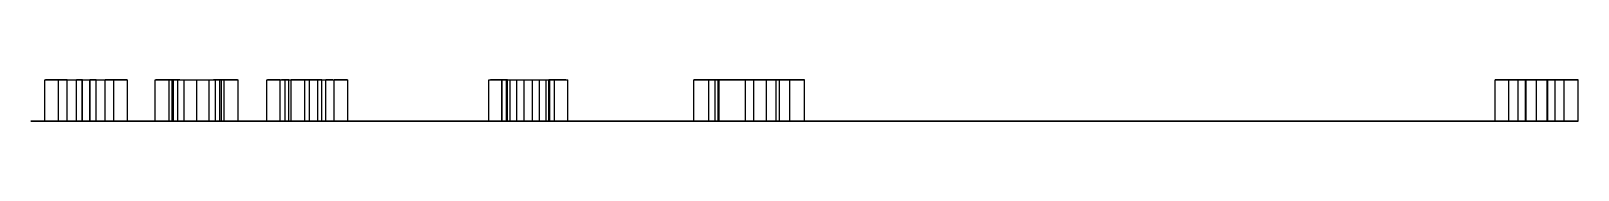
# Model space of a CAD drawing. Header units: millimetres. Extents: x -10 to 144, y -160 to 2.
# Drawn here: x -10.5 to 45.5, y 0 to 1.5 of the extents above.
import ezdxf

# ---------------------------------------------------------------- set-up
doc = ezdxf.new("R2010")
doc.units = ezdxf.units.MM
doc.header["$MEASUREMENT"] = 0
for name, color, linetype, true_color in [('Default', 6, 'Continuous', 0xff00e8), ('engrav', 3, 'Continuous', 0x00ff00), ('pieces', 18, 'Continuous', 0x000000)]:
    doc.layers.add(name, color=color, linetype=linetype, true_color=true_color)

msp = doc.modelspace()

# ---------------------------------------------------------------- linework, layer by layer
at = {"layer": 'Default'}
for p, q in [((-6.5, 0, -10), (-10.5, 0, -10)), ((-10.5, 0, -10), (-10.5, 0, -0.5)), ((-10.5, 0, -0.5), (-6.5, 0, -0.5)), ((-6.5, 0, -1), (-2.5, 0, -1)), ((-2.5, 0, -10), (-6.5, 0, -10)), ((-6.5, 0, -0.5), (-6.5, 0, -10)), ((-2.5, 0, -1), (1.5, 0, -1)), ((1.5, 0, -10), (-2.5, 0, -10)), ((-2.5, 0, -1), (-2.5, 0, -10)), ((1.5, 0, -1), (5.5, 0, -1)), ((5.5, 0, -10), (1.5, 0, -10)), ((1.5, 0, -1), (1.5, 0, -10)), ((5.5, 0, -10), (9.5, 0, -10)), ((9.5, 0, -3), (5.5, 0, -3)), ((5.5, 0, -1), (5.5, 0, -10)), ((9.5, 0, -10), (13.5, 0, -10)), ((13.5, 0, -3), (9.5, 0, -3)), ((9.5, 0, -10), (9.5, 0, -3)), ((13.5, 0, -3), (17.5, 0, -3)), ((17.5, 0, -10), (13.5, 0, -10)), ((13.5, 0, -10), (13.5, 0, -3)), ((17.5, 0, -3), (21.5, 0, -3)), ((21.5, 0, -10), (17.5, 0, -10)), ((17.5, 0, -3), (17.5, 0, -10)), ((21.5, 0, -10), (24.5, 0, -10)), ((24.5, 0, -5), (21.5, 0, -5)), ((21.5, 0, -3), (21.5, 0, -10)), ((24.5, 0, -10), (27.5, 0, -10)), ((27.5, 0, -5), (24.5, 0, -5)), ((24.5, 0, -10), (24.5, 0, -5)), ((27.5, 0, -10), (30.5, 0, -10)), ((30.5, 0, -5), (27.5, 0, -5)), ((27.5, 0, -10), (27.5, 0, -5)), ((30.5, 0, -10), (33.5, 0, -10)), ((33.5, 0, -5), (30.5, 0, -5)), ((30.5, 0, -10), (30.5, 0, -5)), ((33.5, 0, -10), (36.5, 0, -10)), ((36.5, 0, -5), (33.5, 0, -5)), ((33.5, 0, -10), (33.5, 0, -5)), ((36.5, 0, -10), (39.5, 0, -10)), ((39.5, 0, -5), (36.5, 0, -5)), ((36.5, 0, -10), (36.5, 0, -5)), ((39.5, 0, -10), (42.5, 0, -10)), ((42.5, 0, -5), (39.5, 0, -5)), ((39.5, 0, -10), (39.5, 0, -5)), ((42.5, 0, -10), (45.5, 0, -10)), ((45.5, 0, -5), (42.5, 0, -5)), ((42.5, 0, -10), (42.5, 0, -5)), ((45.5, 0, -10), (45.5, 0, -5))]:
    msp.add_line(p, q, dxfattribs=at)
at = {"layer": 'engrav'}
for points in [[(-10, 0, -8.673), (-10, 0.75, -8.673), (-10, 1.5, -8.673)], [(-10, 1.5, -10), (-10, 1.5, -9.337), (-10, 1.5, -8.673)], [(-10, 0, -10), (-10, 0.75, -10), (-10, 1.5, -10)], [(-10, 1.5, -8.673), (-9.749, 1.5, -8.583), (-9.499, 1.5, -8.492)], [(-9.499, 0, -8.492), (-9.499, 0.75, -8.492), (-9.499, 1.5, -8.492)], [(-9.186, 0, -5.548), (-9.186, 0.75, -5.548), (-9.186, 1.5, -5.548)], [(-9.186, 0, -4.615), (-9.186, 0.75, -4.615), (-9.186, 1.5, -4.615)], [(-9.186, 1.5, -5.548), (-9.186, 1.5, -5.082), (-9.186, 1.5, -4.615)], [(-9.186, 0, -4.239), (-9.186, 0.75, -4.239), (-9.186, 1.5, -4.239)], [(-9.186, 0, -3.468), (-9.186, 0.75, -3.468), (-9.186, 1.5, -3.468)], [(-9.186, 1.5, -4.239), (-9.186, 1.5, -3.853), (-9.186, 1.5, -3.468)], [(-8.855, 0, -1.405), (-8.855, 0.75, -1.405), (-8.855, 1.5, -1.405)], [(-8.637, 1.5, -1.405), (-8.746, 1.5, -1.405), (-8.855, 1.5, -1.405)], [(-8.855, 0, -1.115), (-8.855, 0.75, -1.115), (-8.855, 1.5, -1.115)], [(-8.855, 1.5, -1.405), (-8.855, 1.5, -1.26), (-8.855, 1.5, -1.115)], [(-8.855, 1.5, -1.115), (-8.75, 1.5, -1.115), (-8.645, 1.5, -1.115)], [(-8.645, 0, -1.115), (-8.645, 0.75, -1.115), (-8.645, 1.5, -1.115)], [(-8.645, 1.5, -1.115), (-8.641, 1.5, -0.991), (-8.637, 1.5, -0.867)], [(-8.637, 0, -1.633), (-8.637, 0.75, -1.633), (-8.637, 1.5, -1.633)], [(-8.637, 0, -1.405), (-8.637, 0.75, -1.405), (-8.637, 1.5, -1.405)], [(-8.637, 1.5, -1.633), (-8.637, 1.5, -1.519), (-8.637, 1.5, -1.405)], [(-8.637, 0, -0.867), (-8.637, 0.75, -0.867), (-8.637, 1.5, -0.867)], [(-8.637, 1.5, -0.867), (-8.5, 1.5, -0.867), (-8.363, 1.5, -0.867)], [(-8.363, 0, -0.867), (-8.363, 0.75, -0.867), (-8.363, 1.5, -0.867)], [(-8.363, 1.5, -0.867), (-8.359, 1.5, -0.991), (-8.355, 1.5, -1.115)], [(-8.363, 0, -1.405), (-8.363, 0.75, -1.405), (-8.363, 1.5, -1.405)], [(-8.145, 1.5, -1.405), (-8.254, 1.5, -1.405), (-8.363, 1.5, -1.405)], [(-8.363, 0, -1.633), (-8.363, 0.75, -1.633), (-8.363, 1.5, -1.633)], [(-8.363, 1.5, -1.405), (-8.363, 1.5, -1.519), (-8.363, 1.5, -1.633)], [(-8.355, 0, -1.115), (-8.355, 0.75, -1.115), (-8.355, 1.5, -1.115)], [(-8.355, 1.5, -1.115), (-8.25, 1.5, -1.115), (-8.145, 1.5, -1.115)], [(-8.145, 0, -1.115), (-8.145, 0.75, -1.115), (-8.145, 1.5, -1.115)], [(-8.145, 0, -1.405), (-8.145, 0.75, -1.405), (-8.145, 1.5, -1.405)], [(-8.145, 1.5, -1.115), (-8.145, 1.5, -1.26), (-8.145, 1.5, -1.405)], [(-7.814, 0, -3.468), (-7.814, 0.75, -3.468), (-7.814, 1.5, -3.468)], [(-7.814, 0, -4.239), (-7.814, 0.75, -4.239), (-7.814, 1.5, -4.239)], [(-7.814, 1.5, -3.468), (-7.814, 1.5, -3.853), (-7.814, 1.5, -4.239)], [(-7.814, 0, -4.615), (-7.814, 0.75, -4.615), (-7.814, 1.5, -4.615)], [(-7.814, 0, -5.548), (-7.814, 0.75, -5.548), (-7.814, 1.5, -5.548)], [(-7.814, 1.5, -4.615), (-7.814, 1.5, -5.082), (-7.814, 1.5, -5.548)], [(-7.501, 0, -8.492), (-7.501, 0.75, -8.492), (-7.501, 1.5, -8.492)], [(-7.501, 1.5, -8.492), (-7.251, 1.5, -8.583), (-7, 1.5, -8.673)], [(-7, 0, -8.673), (-7, 0.75, -8.673), (-7, 1.5, -8.673)], [(-7, 0, -10), (-7, 0.75, -10), (-7, 1.5, -10)], [(-7, 1.5, -8.673), (-7, 1.5, -9.337), (-7, 1.5, -10)], [(-6, 0, -8.673), (-6, 0.75, -8.673), (-6, 1.5, -8.673)], [(-6, 1.5, -10), (-6, 1.5, -9.337), (-6, 1.5, -8.673)], [(-6, 0, -10), (-6, 0.75, -10), (-6, 1.5, -10)], [(-6, 1.5, -8.673), (-5.749, 1.5, -8.583), (-5.499, 1.5, -8.492)], [(-5.499, 0, -8.492), (-5.499, 0.75, -8.492), (-5.499, 1.5, -8.492)], [(-5.394, 0, -3.227), (-5.394, 0.75, -3.227), (-5.394, 1.5, -3.227)], [(-5.337, 0, -1.344), (-5.337, 0.75, -1.344), (-5.337, 1.5, -1.344)], [(-5.337, 1.5, -1.344), (-5.143, 1.5, -1.496), (-4.949, 1.5, -1.648)], [(-5.186, 0, -5.548), (-5.186, 0.75, -5.548), (-5.186, 1.5, -5.548)], [(-5.186, 0, -4.615), (-5.186, 0.75, -4.615), (-5.186, 1.5, -4.615)], [(-5.186, 1.5, -5.548), (-5.186, 1.5, -5.082), (-5.186, 1.5, -4.615)], [(-5.186, 0, -4.239), (-5.186, 0.75, -4.239), (-5.186, 1.5, -4.239)], [(-5.186, 0, -3.468), (-5.186, 0.75, -3.468), (-5.186, 1.5, -3.468)], [(-5.186, 1.5, -4.239), (-5.186, 1.5, -3.853), (-5.186, 1.5, -3.468)], [(-4.949, 0, -1.648), (-4.949, 0.75, -1.648), (-4.949, 1.5, -1.648)], [(-4.949, 1.5, -1.648), (-4.725, 1.5, -1.496), (-4.5, 1.5, -1.344)], [(-4.5, 0, -1.344), (-4.5, 0.75, -1.344), (-4.5, 1.5, -1.344)], [(-4.5, 1.5, -1.344), (-4.275, 1.5, -1.496), (-4.051, 1.5, -1.648)], [(-4.051, 0, -1.648), (-4.051, 0.75, -1.648), (-4.051, 1.5, -1.648)], [(-4.051, 1.5, -1.648), (-3.857, 1.5, -1.496), (-3.663, 1.5, -1.344)], [(-3.814, 0, -3.468), (-3.814, 0.75, -3.468), (-3.814, 1.5, -3.468)], [(-3.814, 0, -4.239), (-3.814, 0.75, -4.239), (-3.814, 1.5, -4.239)], [(-3.814, 1.5, -3.468), (-3.814, 1.5, -3.853), (-3.814, 1.5, -4.239)], [(-3.814, 0, -4.615), (-3.814, 0.75, -4.615), (-3.814, 1.5, -4.615)], [(-3.814, 0, -5.548), (-3.814, 0.75, -5.548), (-3.814, 1.5, -5.548)], [(-3.814, 1.5, -4.615), (-3.814, 1.5, -5.082), (-3.814, 1.5, -5.548)], [(-3.663, 0, -1.344), (-3.663, 0.75, -1.344), (-3.663, 1.5, -1.344)], [(-3.606, 0, -3.227), (-3.606, 0.75, -3.227), (-3.606, 1.5, -3.227)], [(-3.501, 0, -8.492), (-3.501, 0.75, -8.492), (-3.501, 1.5, -8.492)], [(-3.501, 1.5, -8.492), (-3.251, 1.5, -8.583), (-3, 1.5, -8.673)], [(-3, 0, -8.673), (-3, 0.75, -8.673), (-3, 1.5, -8.673)], [(-3, 0, -10), (-3, 0.75, -10), (-3, 1.5, -10)], [(-3, 1.5, -8.673), (-3, 1.5, -9.337), (-3, 1.5, -10)], [(-1.965, 0, -8.705), (-1.965, 0.75, -8.705), (-1.965, 1.5, -8.705)], [(-1.965, 1.5, -10), (-1.965, 1.5, -9.352), (-1.965, 1.5, -8.705)], [(-1.965, 0, -10), (-1.965, 0.75, -10), (-1.965, 1.5, -10)], [(-1.965, 1.5, -8.705), (-1.72, 1.5, -8.616), (-1.475, 1.5, -8.527)], [(-1.475, 0, -8.527), (-1.475, 0.75, -8.527), (-1.475, 1.5, -8.527)], [(-1.299, 0, -2.954), (-1.299, 0.75, -2.954), (-1.299, 1.5, -2.954)], [(-1.17, 0, -5.653), (-1.17, 0.75, -5.653), (-1.17, 1.5, -5.653)], [(-1.17, 0, -4.741), (-1.17, 0.75, -4.741), (-1.17, 1.5, -4.741)], [(-1.17, 1.5, -5.653), (-1.17, 1.5, -5.197), (-1.17, 1.5, -4.741)], [(-1.17, 0, -4.374), (-1.17, 0.75, -4.374), (-1.17, 1.5, -4.374)], [(-1.17, 0, -4.134), (-1.17, 0.75, -4.134), (-1.17, 1.5, -4.134)], [(-1.17, 1.5, -4.374), (-1.17, 1.5, -4.254), (-1.17, 1.5, -4.134)], [(-1.08, 0, -2.497), (-1.08, 0.75, -2.497), (-1.08, 1.5, -2.497)], [(-0.583, 0, -1.573), (-0.583, 0.75, -1.573), (-0.583, 1.5, -1.573)], [(-0.421, 0, -1.571), (-0.421, 0.75, -1.571), (-0.421, 1.5, -1.571)], [(-0.119, 0, -3.449), (-0.119, 0.75, -3.449), (-0.119, 1.5, -3.449)], [(-0.119, 1.5, -3.449), (-0.044, 1.5, -3.405), (0.03, 1.5, -3.362)], [(0.03, 0, -3.362), (0.03, 0.75, -3.362), (0.03, 1.5, -3.362)], [(0.17, 0, -4.134), (0.17, 0.75, -4.134), (0.17, 1.5, -4.134)], [(0.17, 0, -4.374), (0.17, 0.75, -4.374), (0.17, 1.5, -4.374)], [(0.17, 1.5, -4.134), (0.17, 1.5, -4.254), (0.17, 1.5, -4.374)], [(0.17, 0, -4.741), (0.17, 0.75, -4.741), (0.17, 1.5, -4.741)], [(0.17, 0, -5.653), (0.17, 0.75, -5.653), (0.17, 1.5, -5.653)], [(0.17, 1.5, -4.741), (0.17, 1.5, -5.197), (0.17, 1.5, -5.653)], [(0.475, 0, -8.527), (0.475, 0.75, -8.527), (0.475, 1.5, -8.527)], [(0.475, 1.5, -8.527), (0.72, 1.5, -8.616), (0.965, 1.5, -8.705)], [(0.965, 0, -8.705), (0.965, 0.75, -8.705), (0.965, 1.5, -8.705)], [(0.965, 0, -10), (0.965, 0.75, -10), (0.965, 1.5, -10)], [(0.965, 1.5, -8.705), (0.965, 1.5, -9.352), (0.965, 1.5, -10)], [(6.068, 0, -8.733), (6.068, 0.75, -8.733), (6.068, 1.5, -8.733)], [(6.068, 1.5, -10), (6.068, 1.5, -9.367), (6.068, 1.5, -8.733)], [(6.068, 0, -10), (6.068, 0.75, -10), (6.068, 1.5, -10)], [(6.068, 1.5, -8.733), (6.307, 1.5, -8.647), (6.546, 1.5, -8.56)], [(6.546, 0, -8.56), (6.546, 0.75, -8.56), (6.546, 1.5, -8.56)], [(6.554, 0, -4.574), (6.554, 0.75, -4.574), (6.554, 1.5, -4.574)], [(6.554, 0, -3.418), (6.554, 0.75, -3.418), (6.554, 1.5, -3.418)], [(6.554, 1.5, -4.574), (6.554, 1.5, -3.996), (6.554, 1.5, -3.418)], [(6.554, 1.5, -3.418), (6.703, 1.5, -3.418), (6.851, 1.5, -3.418)], [(6.717, 0, -5.826), (6.717, 0.75, -5.826), (6.717, 1.5, -5.826)], [(6.717, 1.5, -5.826), (6.736, 1.5, -5.343), (6.755, 1.5, -4.861)], [(6.755, 0, -4.861), (6.755, 0.75, -4.861), (6.755, 1.5, -4.861)], [(6.851, 0, -3.418), (6.851, 0.75, -3.418), (6.851, 1.5, -3.418)], [(6.851, 0, -3.867), (6.851, 0.75, -3.867), (6.851, 1.5, -3.867)], [(6.851, 1.5, -3.418), (6.851, 1.5, -3.643), (6.851, 1.5, -3.867)], [(6.851, 1.5, -3.867), (6.97, 1.5, -3.867), (7.089, 1.5, -3.867)], [(7.089, 0, -3.867), (7.089, 0.75, -3.867), (7.089, 1.5, -3.867)], [(7.089, 0, -3.39), (7.089, 0.75, -3.39), (7.089, 1.5, -3.39)], [(7.089, 1.5, -3.867), (7.089, 1.5, -3.629), (7.089, 1.5, -3.39)], [(7.089, 1.5, -3.39), (7.218, 1.5, -3.39), (7.347, 1.5, -3.39)], [(7.347, 0, -3.39), (7.347, 0.75, -3.39), (7.347, 1.5, -3.39)], [(7.347, 0, -3.867), (7.347, 0.75, -3.867), (7.347, 1.5, -3.867)], [(7.347, 1.5, -3.39), (7.347, 1.5, -3.629), (7.347, 1.5, -3.867)], [(7.653, 0, -3.867), (7.653, 0.75, -3.867), (7.653, 1.5, -3.867)], [(7.653, 0, -3.39), (7.653, 0.75, -3.39), (7.653, 1.5, -3.39)], [(7.653, 1.5, -3.867), (7.653, 1.5, -3.629), (7.653, 1.5, -3.39)], [(7.653, 1.5, -3.39), (7.782, 1.5, -3.39), (7.911, 1.5, -3.39)], [(7.911, 0, -3.39), (7.911, 0.75, -3.39), (7.911, 1.5, -3.39)], [(7.911, 0, -3.867), (7.911, 0.75, -3.867), (7.911, 1.5, -3.867)], [(7.911, 1.5, -3.39), (7.911, 1.5, -3.629), (7.911, 1.5, -3.867)], [(7.911, 1.5, -3.867), (8.03, 1.5, -3.867), (8.149, 1.5, -3.867)], [(8.149, 0, -3.867), (8.149, 0.75, -3.867), (8.149, 1.5, -3.867)], [(8.149, 0, -3.418), (8.149, 0.75, -3.418), (8.149, 1.5, -3.418)], [(8.149, 1.5, -3.867), (8.149, 1.5, -3.643), (8.149, 1.5, -3.418)], [(8.149, 1.5, -3.418), (8.297, 1.5, -3.418), (8.446, 1.5, -3.418)], [(8.245, 0, -4.861), (8.245, 0.75, -4.861), (8.245, 1.5, -4.861)], [(8.245, 1.5, -4.861), (8.264, 1.5, -5.343), (8.283, 1.5, -5.826)], [(8.283, 0, -5.826), (8.283, 0.75, -5.826), (8.283, 1.5, -5.826)], [(8.446, 0, -3.418), (8.446, 0.75, -3.418), (8.446, 1.5, -3.418)], [(8.446, 0, -4.574), (8.446, 0.75, -4.574), (8.446, 1.5, -4.574)], [(8.446, 1.5, -3.418), (8.446, 1.5, -3.996), (8.446, 1.5, -4.574)], [(8.454, 0, -8.56), (8.454, 0.75, -8.56), (8.454, 1.5, -8.56)], [(8.454, 1.5, -8.56), (8.693, 1.5, -8.647), (8.932, 1.5, -8.733)], [(8.932, 0, -8.733), (8.932, 0.75, -8.733), (8.932, 1.5, -8.733)], [(8.932, 0, -10), (8.932, 0.75, -10), (8.932, 1.5, -10)], [(8.932, 1.5, -8.733), (8.932, 1.5, -9.367), (8.932, 1.5, -10)], [(13.5, 1.5, -3), (15.5, 1.5, -3), (17.5, 1.5, -3)], [(13.5, 0, -3), (13.5, 0.75, -3), (13.5, 1.5, -3)], [(13.5, 0, -10), (13.5, 0.75, -10), (13.5, 1.5, -10)], [(17.5, 1.5, -10), (15.5, 1.5, -10), (13.5, 1.5, -10)], [(14.035, 0, -8.705), (14.035, 0.75, -8.705), (14.035, 1.5, -8.705)], [(14.412, 1.5, -8.568), (14.223, 1.5, -8.636), (14.035, 1.5, -8.705)], [(14.035, 0, -10), (14.035, 0.75, -10), (14.035, 1.5, -10)], [(14.035, 1.5, -8.705), (14.035, 1.5, -9.352), (14.035, 1.5, -10)], [(14.264, 0, -7.147), (14.264, 0.75, -7.147), (14.264, 1.5, -7.147)], [(14.378, 1.5, -5.144), (14.321, 1.5, -6.145), (14.264, 1.5, -7.147)], [(14.378, 0, -5.144), (14.378, 0.75, -5.144), (14.378, 1.5, -5.144)], [(15.362, 1.5, -3.834), (14.87, 1.5, -4.489), (14.378, 1.5, -5.144)], [(14.412, 0, -8.568), (14.412, 0.75, -8.568), (14.412, 1.5, -8.568)], [(15.362, 0, -3.834), (15.362, 0.75, -3.834), (15.362, 1.5, -3.834)], [(16.595, 1.5, -5.031), (15.979, 1.5, -4.432), (15.362, 1.5, -3.834)], [(15.664, 0, -5.836), (15.664, 0.75, -5.836), (15.664, 1.5, -5.836)], [(16.119, 0, -5.828), (16.119, 0.75, -5.828), (16.119, 1.5, -5.828)], [(16.119, 1.5, -5.828), (16.357, 1.5, -5.43), (16.595, 1.5, -5.031)], [(16.475, 0, -8.527), (16.475, 0.75, -8.527), (16.475, 1.5, -8.527)], [(16.965, 1.5, -8.705), (16.72, 1.5, -8.616), (16.475, 1.5, -8.527)], [(16.595, 0, -5.031), (16.595, 0.75, -5.031), (16.595, 1.5, -5.031)], [(16.965, 0, -8.705), (16.965, 0.75, -8.705), (16.965, 1.5, -8.705)], [(16.965, 1.5, -10), (16.965, 1.5, -9.352), (16.965, 1.5, -8.705)], [(16.965, 0, -10), (16.965, 0.75, -10), (16.965, 1.5, -10)], [(17.5, 0, -3), (17.5, 0.75, -3), (17.5, 1.5, -3)], [(17.5, 0, -10), (17.5, 0.75, -10), (17.5, 1.5, -10)], [(17.5, 1.5, -3), (17.5, 1.5, -6.5), (17.5, 1.5, -10)], [(42.5, 1.5, -10), (44, 1.5, -10), (45.5, 1.5, -10)], [(42.5, 0, -10), (42.5, 0.75, -10), (42.5, 1.5, -10)], [(42.5, 0, -5), (42.5, 0.75, -5), (42.5, 1.5, -5)], [(45.5, 1.5, -5), (44, 1.5, -5), (42.5, 1.5, -5)], [(43, 0, -9.116), (43, 0.75, -9.116), (43, 1.5, -9.116)], [(43, 1.5, -10), (43, 1.5, -9.558), (43, 1.5, -9.116)], [(43, 0, -10), (43, 0.75, -10), (43, 1.5, -10)], [(43, 1.5, -9.116), (43.167, 1.5, -9.055), (43.334, 1.5, -8.994)], [(43.334, 0, -8.994), (43.334, 0.75, -8.994), (43.334, 1.5, -8.994)], [(43.598, 0, -6.765), (43.598, 0.75, -6.765), (43.598, 1.5, -6.765)], [(43.618, 0, -7.469), (43.618, 0.75, -7.469), (43.618, 1.5, -7.469)], [(43.618, 0, -6.932), (43.618, 0.75, -6.932), (43.618, 1.5, -6.932)], [(43.618, 1.5, -7.469), (43.618, 1.5, -7.201), (43.618, 1.5, -6.932)], [(44, 0, -5.714), (44, 0.75, -5.714), (44, 1.5, -5.714)], [(44.382, 0, -6.932), (44.382, 0.75, -6.932), (44.382, 1.5, -6.932)], [(44.382, 0, -7.469), (44.382, 0.75, -7.469), (44.382, 1.5, -7.469)], [(44.382, 1.5, -6.932), (44.382, 1.5, -7.201), (44.382, 1.5, -7.469)], [(44.402, 0, -6.765), (44.402, 0.75, -6.765), (44.402, 1.5, -6.765)], [(44.666, 0, -8.994), (44.666, 0.75, -8.994), (44.666, 1.5, -8.994)], [(44.666, 1.5, -8.994), (44.833, 1.5, -9.055), (45, 1.5, -9.116)], [(45, 0, -9.116), (45, 0.75, -9.116), (45, 1.5, -9.116)], [(45, 0, -10), (45, 0.75, -10), (45, 1.5, -10)], [(45, 1.5, -9.116), (45, 1.5, -9.558), (45, 1.5, -10)], [(45.5, 0, -10), (45.5, 0.75, -10), (45.5, 1.5, -10)], [(45.5, 0, -5), (45.5, 0.75, -5), (45.5, 1.5, -5)], [(45.5, 1.5, -10), (45.5, 1.5, -7.5), (45.5, 1.5, -5)], [(-10, 0, -10), (-10, 0, -9.337), (-10, 0, -8.673)], [(-10, 0, -8.673), (-9.749, 0, -8.583), (-9.499, 0, -8.492)], [(-9.186, 0, -5.548), (-9.186, 0, -5.082), (-9.186, 0, -4.615)], [(-9.186, 0, -4.239), (-9.186, 0, -3.853), (-9.186, 0, -3.468)], [(-8.637, 0, -1.405), (-8.746, 0, -1.405), (-8.855, 0, -1.405)], [(-8.855, 0, -1.405), (-8.855, 0, -1.26), (-8.855, 0, -1.115)], [(-8.855, 0, -1.115), (-8.75, 0, -1.115), (-8.645, 0, -1.115)], [(-8.645, 0, -1.115), (-8.641, 0, -0.991), (-8.637, 0, -0.867)], [(-8.637, 0, -1.633), (-8.637, 0, -1.519), (-8.637, 0, -1.405)], [(-8.637, 0, -0.867), (-8.5, 0, -0.867), (-8.363, 0, -0.867)], [(-8.363, 0, -0.867), (-8.359, 0, -0.991), (-8.355, 0, -1.115)], [(-8.145, 0, -1.405), (-8.254, 0, -1.405), (-8.363, 0, -1.405)], [(-8.363, 0, -1.405), (-8.363, 0, -1.519), (-8.363, 0, -1.633)], [(-8.355, 0, -1.115), (-8.25, 0, -1.115), (-8.145, 0, -1.115)], [(-8.145, 0, -1.115), (-8.145, 0, -1.26), (-8.145, 0, -1.405)], [(-7.814, 0, -3.468), (-7.814, 0, -3.853), (-7.814, 0, -4.239)], [(-7.814, 0, -4.615), (-7.814, 0, -5.082), (-7.814, 0, -5.548)], [(-7.501, 0, -8.492), (-7.251, 0, -8.583), (-7, 0, -8.673)], [(-7, 0, -8.673), (-7, 0, -9.337), (-7, 0, -10)], [(-6, 0, -10), (-6, 0, -9.337), (-6, 0, -8.673)], [(-6, 0, -8.673), (-5.749, 0, -8.583), (-5.499, 0, -8.492)], [(-5.337, 0, -1.344), (-5.143, 0, -1.496), (-4.949, 0, -1.648)], [(-5.186, 0, -5.548), (-5.186, 0, -5.082), (-5.186, 0, -4.615)], [(-5.186, 0, -4.239), (-5.186, 0, -3.853), (-5.186, 0, -3.468)], [(-4.949, 0, -1.648), (-4.725, 0, -1.496), (-4.5, 0, -1.344)], [(-4.5, 0, -1.344), (-4.275, 0, -1.496), (-4.051, 0, -1.648)], [(-4.051, 0, -1.648), (-3.857, 0, -1.496), (-3.663, 0, -1.344)], [(-3.814, 0, -3.468), (-3.814, 0, -3.853), (-3.814, 0, -4.239)], [(-3.814, 0, -4.615), (-3.814, 0, -5.082), (-3.814, 0, -5.548)], [(-3.501, 0, -8.492), (-3.251, 0, -8.583), (-3, 0, -8.673)], [(-3, 0, -8.673), (-3, 0, -9.337), (-3, 0, -10)], [(-1.965, 0, -10), (-1.965, 0, -9.352), (-1.965, 0, -8.705)], [(-1.965, 0, -8.705), (-1.72, 0, -8.616), (-1.475, 0, -8.527)], [(-1.17, 0, -5.653), (-1.17, 0, -5.197), (-1.17, 0, -4.741)], [(-1.17, 0, -4.374), (-1.17, 0, -4.254), (-1.17, 0, -4.134)], [(-0.119, 0, -3.449), (-0.044, 0, -3.405), (0.03, 0, -3.362)], [(0.17, 0, -4.134), (0.17, 0, -4.254), (0.17, 0, -4.374)], [(0.17, 0, -4.741), (0.17, 0, -5.197), (0.17, 0, -5.653)], [(0.475, 0, -8.527), (0.72, 0, -8.616), (0.965, 0, -8.705)], [(0.965, 0, -8.705), (0.965, 0, -9.352), (0.965, 0, -10)], [(6.068, 0, -10), (6.068, 0, -9.367), (6.068, 0, -8.733)], [(6.068, 0, -8.733), (6.307, 0, -8.647), (6.546, 0, -8.56)], [(6.554, 0, -4.574), (6.554, 0, -3.996), (6.554, 0, -3.418)], [(6.554, 0, -3.418), (6.703, 0, -3.418), (6.851, 0, -3.418)], [(6.717, 0, -5.826), (6.736, 0, -5.343), (6.755, 0, -4.861)], [(6.851, 0, -3.418), (6.851, 0, -3.643), (6.851, 0, -3.867)], [(6.851, 0, -3.867), (6.97, 0, -3.867), (7.089, 0, -3.867)], [(7.089, 0, -3.867), (7.089, 0, -3.629), (7.089, 0, -3.39)], [(7.089, 0, -3.39), (7.218, 0, -3.39), (7.347, 0, -3.39)], [(7.347, 0, -3.39), (7.347, 0, -3.629), (7.347, 0, -3.867)], [(7.653, 0, -3.867), (7.653, 0, -3.629), (7.653, 0, -3.39)], [(7.653, 0, -3.39), (7.782, 0, -3.39), (7.911, 0, -3.39)], [(7.911, 0, -3.39), (7.911, 0, -3.629), (7.911, 0, -3.867)], [(7.911, 0, -3.867), (8.03, 0, -3.867), (8.149, 0, -3.867)], [(8.149, 0, -3.867), (8.149, 0, -3.643), (8.149, 0, -3.418)], [(8.149, 0, -3.418), (8.297, 0, -3.418), (8.446, 0, -3.418)], [(8.245, 0, -4.861), (8.264, 0, -5.343), (8.283, 0, -5.826)], [(8.446, 0, -3.418), (8.446, 0, -3.996), (8.446, 0, -4.574)], [(8.454, 0, -8.56), (8.693, 0, -8.647), (8.932, 0, -8.733)], [(8.932, 0, -8.733), (8.932, 0, -9.367), (8.932, 0, -10)], [(13.5, 0, -3), (15.5, 0, -3), (17.5, 0, -3)], [(17.5, 0, -10), (15.5, 0, -10), (13.5, 0, -10)], [(14.412, 0, -8.568), (14.223, 0, -8.636), (14.035, 0, -8.705)], [(14.035, 0, -8.705), (14.035, 0, -9.352), (14.035, 0, -10)], [(14.378, 0, -5.144), (14.321, 0, -6.145), (14.264, 0, -7.147)], [(15.362, 0, -3.834), (14.87, 0, -4.489), (14.378, 0, -5.144)], [(16.595, 0, -5.031), (15.979, 0, -4.432), (15.362, 0, -3.834)], [(16.119, 0, -5.828), (16.357, 0, -5.43), (16.595, 0, -5.031)], [(16.965, 0, -8.705), (16.72, 0, -8.616), (16.475, 0, -8.527)], [(16.965, 0, -10), (16.965, 0, -9.352), (16.965, 0, -8.705)], [(17.5, 0, -3), (17.5, 0, -6.5), (17.5, 0, -10)], [(42.5, 0, -10), (44, 0, -10), (45.5, 0, -10)], [(45.5, 0, -5), (44, 0, -5), (42.5, 0, -5)], [(43, 0, -10), (43, 0, -9.558), (43, 0, -9.116)], [(43, 0, -9.116), (43.167, 0, -9.055), (43.334, 0, -8.994)], [(43.618, 0, -7.469), (43.618, 0, -7.201), (43.618, 0, -6.932)], [(44.382, 0, -6.932), (44.382, 0, -7.201), (44.382, 0, -7.469)], [(44.666, 0, -8.994), (44.833, 0, -9.055), (45, 0, -9.116)], [(45, 0, -9.116), (45, 0, -9.558), (45, 0, -10)], [(45.5, 0, -10), (45.5, 0, -7.5), (45.5, 0, -5)]]:
    msp.add_open_spline(points, degree=2, dxfattribs=at)
at = {"layer": 'engrav', "extrusion": (0, -1, 0)}
for points, degree in [([(-9.499, 1.5, -8.492), (-9.707, 1.5, -8.303), (-9.849, 1.5, -8.044), (-9.915, 1.5, -7.73), (-10, 1.5, -7.516), (-9.942, 1.5, -7.27), (-9.824, 1.5, -7.009), (-9.626, 1.5, -6.582), (-9.33, 1.5, -6.031), (-9.186, 1.5, -5.548)], 3), ([(-9.186, 1.5, -3.468), (-9.307, 1.5, -3.468), (-9.409, 1.5, -3.339), (-9.434, 1.5, -3.232), (-9.307, 1.5, -3.186), (-9.186, 1.5, -3.186), (-9.186, 1.5, -3.085), (-9.277, 1.5, -2.902), (-9.353, 1.5, -2.704), (-9.541, 1.5, -2.273), (-9.617, 1.5, -2.115), (-9.607, 1.5, -1.953), (-9.505, 1.5, -1.806), (-9.399, 1.5, -1.689), (-9.186, 1.5, -1.689), (-8.952, 1.5, -1.638), (-8.637, 1.5, -1.633)], 3), ([(-7.814, 1.5, -4.239), (-7.632, 1.5, -4.239), (-7.588, 1.5, -4.351), (-7.708, 1.5, -4.483), (-7.814, 1.5, -4.514), (-7.814, 1.5, -4.615)], 3), ([(-5.499, 1.5, -8.492), (-5.707, 1.5, -8.303), (-5.849, 1.5, -8.044), (-5.915, 1.5, -7.73), (-6, 1.5, -7.516), (-5.942, 1.5, -7.27), (-5.824, 1.5, -7.009), (-5.626, 1.5, -6.582), (-5.33, 1.5, -6.031), (-5.186, 1.5, -5.548)], 3), ([(-3.814, 1.5, -4.239), (-3.632, 1.5, -4.239), (-3.588, 1.5, -4.351), (-3.708, 1.5, -4.483), (-3.814, 1.5, -4.514), (-3.814, 1.5, -4.615)], 3), ([(-1.475, 1.5, -8.527), (-1.679, 1.5, -8.343), (-1.818, 1.5, -8.09), (-1.882, 1.5, -7.783), (-1.965, 1.5, -7.575), (-1.908, 1.5, -7.334), (-1.793, 1.5, -7.079), (-1.6, 1.5, -6.663), (-1.311, 1.5, -6.124), (-1.17, 1.5, -5.653)], 3), ([(-0.583, 1.5, -1.573), (-0.502, 1.5, -1.566), (-0.421, 1.5, -1.571)], 2), ([(6.546, 1.5, -8.56), (6.277, 1.5, -8.032), (6.144, 1.5, -7.669), (6.115, 1.5, -7.287), (6.201, 1.5, -7.067), (6.363, 1.5, -6.743), (6.516, 1.5, -6.341), (6.65, 1.5, -6.045), (6.717, 1.5, -5.826)], 3), ([(6.755, 1.5, -4.861), (6.497, 1.5, -4.832), (6.354, 1.5, -4.632), (6.554, 1.5, -4.574)], 3), ([(8.446, 1.5, -4.574), (8.646, 1.5, -4.632), (8.503, 1.5, -4.832), (8.245, 1.5, -4.861)], 3), ([(-9.499, 0, -8.492), (-9.707, 0, -8.303), (-9.849, 0, -8.044), (-9.915, 0, -7.73), (-10, 0, -7.516), (-9.942, 0, -7.27), (-9.824, 0, -7.009), (-9.626, 0, -6.582), (-9.33, 0, -6.031), (-9.186, 0, -5.548)], 3), ([(-9.186, 0, -3.468), (-9.307, 0, -3.468), (-9.409, 0, -3.339), (-9.434, 0, -3.232), (-9.307, 0, -3.186), (-9.186, 0, -3.186), (-9.186, 0, -3.085), (-9.277, 0, -2.902), (-9.353, 0, -2.704), (-9.541, 0, -2.273), (-9.617, 0, -2.115), (-9.607, 0, -1.953), (-9.505, 0, -1.806), (-9.399, 0, -1.689), (-9.186, 0, -1.689), (-8.952, 0, -1.638), (-8.637, 0, -1.633)], 3), ([(-7.814, 0, -4.239), (-7.632, 0, -4.239), (-7.588, 0, -4.351), (-7.708, 0, -4.483), (-7.814, 0, -4.514), (-7.814, 0, -4.615)], 3), ([(-5.499, 0, -8.492), (-5.707, 0, -8.303), (-5.849, 0, -8.044), (-5.915, 0, -7.73), (-6, 0, -7.516), (-5.942, 0, -7.27), (-5.824, 0, -7.009), (-5.626, 0, -6.582), (-5.33, 0, -6.031), (-5.186, 0, -5.548)], 3), ([(-3.814, 0, -4.239), (-3.632, 0, -4.239), (-3.588, 0, -4.351), (-3.708, 0, -4.483), (-3.814, 0, -4.514), (-3.814, 0, -4.615)], 3), ([(-1.475, 0, -8.527), (-1.679, 0, -8.343), (-1.818, 0, -8.09), (-1.882, 0, -7.783), (-1.965, 0, -7.575), (-1.908, 0, -7.334), (-1.793, 0, -7.079), (-1.6, 0, -6.663), (-1.311, 0, -6.124), (-1.17, 0, -5.653)], 3), ([(-0.583, 0, -1.573), (-0.502, 0, -1.566), (-0.421, 0, -1.571)], 2), ([(6.546, 0, -8.56), (6.277, 0, -8.032), (6.144, 0, -7.669), (6.115, 0, -7.287), (6.201, 0, -7.067), (6.363, 0, -6.743), (6.516, 0, -6.341), (6.65, 0, -6.045), (6.717, 0, -5.826)], 3), ([(6.755, 0, -4.861), (6.497, 0, -4.832), (6.354, 0, -4.632), (6.554, 0, -4.574)], 3), ([(8.446, 0, -4.574), (8.646, 0, -4.632), (8.503, 0, -4.832), (8.245, 0, -4.861)], 3)]:
    msp.add_open_spline(points, degree=degree, dxfattribs=at)
at = {"layer": 'engrav', "extrusion": (0, 1, 0)}
for points in [[(-9.186, 1.5, -4.615), (-9.186, 1.5, -4.514), (-9.292, 1.5, -4.483), (-9.412, 1.5, -4.351), (-9.368, 1.5, -4.239), (-9.186, 1.5, -4.239)], [(-8.363, 1.5, -1.633), (-8.048, 1.5, -1.638), (-7.814, 1.5, -1.689), (-7.601, 1.5, -1.689), (-7.495, 1.5, -1.806), (-7.393, 1.5, -1.953), (-7.383, 1.5, -2.115), (-7.459, 1.5, -2.273), (-7.647, 1.5, -2.704), (-7.723, 1.5, -2.902), (-7.814, 1.5, -3.085), (-7.814, 1.5, -3.186), (-7.693, 1.5, -3.186), (-7.566, 1.5, -3.232), (-7.591, 1.5, -3.339), (-7.693, 1.5, -3.468), (-7.814, 1.5, -3.468)], [(-7.814, 1.5, -5.548), (-7.67, 1.5, -6.031), (-7.374, 1.5, -6.582), (-7.176, 1.5, -7.009), (-7.058, 1.5, -7.27), (-7, 1.5, -7.516), (-7.085, 1.5, -7.73), (-7.151, 1.5, -8.044), (-7.293, 1.5, -8.303), (-7.501, 1.5, -8.492)], [(-5.186, 1.5, -4.615), (-5.186, 1.5, -4.514), (-5.292, 1.5, -4.483), (-5.412, 1.5, -4.351), (-5.368, 1.5, -4.239), (-5.186, 1.5, -4.239)], [(-3.814, 1.5, -5.548), (-3.67, 1.5, -6.031), (-3.374, 1.5, -6.582), (-3.176, 1.5, -7.009), (-3.058, 1.5, -7.27), (-3, 1.5, -7.516), (-3.085, 1.5, -7.73), (-3.151, 1.5, -8.044), (-3.293, 1.5, -8.303), (-3.501, 1.5, -8.492)], [(-1.17, 1.5, -4.741), (-1.17, 1.5, -4.643), (-1.274, 1.5, -4.613), (-1.39, 1.5, -4.484), (-1.347, 1.5, -4.374), (-1.17, 1.5, -4.374)], [(0.17, 1.5, -4.374), (0.347, 1.5, -4.374), (0.39, 1.5, -4.484), (0.274, 1.5, -4.613), (0.17, 1.5, -4.643), (0.17, 1.5, -4.741)], [(0.17, 1.5, -5.653), (0.311, 1.5, -6.124), (0.6, 1.5, -6.663), (0.793, 1.5, -7.079), (0.908, 1.5, -7.334), (0.965, 1.5, -7.575), (0.882, 1.5, -7.783), (0.818, 1.5, -8.09), (0.679, 1.5, -8.343), (0.475, 1.5, -8.527)], [(8.283, 1.5, -5.826), (8.35, 1.5, -6.045), (8.484, 1.5, -6.341), (8.637, 1.5, -6.743), (8.799, 1.5, -7.067), (8.885, 1.5, -7.287), (8.856, 1.5, -7.669), (8.723, 1.5, -8.032), (8.454, 1.5, -8.56)], [(-9.186, 0, -4.615), (-9.186, 0, -4.514), (-9.292, 0, -4.483), (-9.412, 0, -4.351), (-9.368, 0, -4.239), (-9.186, 0, -4.239)], [(-8.363, 0, -1.633), (-8.048, 0, -1.638), (-7.814, 0, -1.689), (-7.601, 0, -1.689), (-7.495, 0, -1.806), (-7.393, 0, -1.953), (-7.383, 0, -2.115), (-7.459, 0, -2.273), (-7.647, 0, -2.704), (-7.723, 0, -2.902), (-7.814, 0, -3.085), (-7.814, 0, -3.186), (-7.693, 0, -3.186), (-7.566, 0, -3.232), (-7.591, 0, -3.339), (-7.693, 0, -3.468), (-7.814, 0, -3.468)], [(-7.814, 0, -5.548), (-7.67, 0, -6.031), (-7.374, 0, -6.582), (-7.176, 0, -7.009), (-7.058, 0, -7.27), (-7, 0, -7.516), (-7.085, 0, -7.73), (-7.151, 0, -8.044), (-7.293, 0, -8.303), (-7.501, 0, -8.492)], [(-5.186, 0, -4.615), (-5.186, 0, -4.514), (-5.292, 0, -4.483), (-5.412, 0, -4.351), (-5.368, 0, -4.239), (-5.186, 0, -4.239)], [(-3.814, 0, -5.548), (-3.67, 0, -6.031), (-3.374, 0, -6.582), (-3.176, 0, -7.009), (-3.058, 0, -7.27), (-3, 0, -7.516), (-3.085, 0, -7.73), (-3.151, 0, -8.044), (-3.293, 0, -8.303), (-3.501, 0, -8.492)], [(-1.17, 0, -4.741), (-1.17, 0, -4.643), (-1.274, 0, -4.613), (-1.39, 0, -4.484), (-1.347, 0, -4.374), (-1.17, 0, -4.374)], [(0.17, 0, -4.374), (0.347, 0, -4.374), (0.39, 0, -4.484), (0.274, 0, -4.613), (0.17, 0, -4.643), (0.17, 0, -4.741)], [(0.17, 0, -5.653), (0.311, 0, -6.124), (0.6, 0, -6.663), (0.793, 0, -7.079), (0.908, 0, -7.334), (0.965, 0, -7.575), (0.882, 0, -7.783), (0.818, 0, -8.09), (0.679, 0, -8.343), (0.475, 0, -8.527)], [(8.283, 0, -5.826), (8.35, 0, -6.045), (8.484, 0, -6.341), (8.637, 0, -6.743), (8.799, 0, -7.067), (8.885, 0, -7.287), (8.856, 0, -7.669), (8.723, 0, -8.032), (8.454, 0, -8.56)]]:
    msp.add_open_spline(points, degree=3, dxfattribs=at)
for points, knots in [([(-5.394, 1.5, -3.227), (-5.137, 1.5, -3.182), (-5.076, 1.5, -3.089), (-5.186, 1.5, -2.961), (-5.387, 1.5, -2.46), (-5.594, 1.5, -1.877), (-5.587, 1.5, -1.689), (-5.474, 1.5, -1.52), (-5.337, 1.5, -1.344)], [3.2533718, 3.2533718, 3.2533718, 3.2533718, 3.353836, 3.4834456, 3.6130552, 3.7426647, 3.8722743, 4.0018838, 4.0018838, 4.0018838, 4.0018838]), ([(-5.186, 1.5, -3.468), (-5.307, 1.5, -3.468), (-5.409, 1.5, -3.339), (-5.427, 1.5, -3.26), (-5.4, 1.5, -3.232), (-5.394, 1.5, -3.227)], [3.1087121, 3.1087121, 3.1087121, 3.1087121, 3.1739444, 3.2391767, 3.2533718, 3.2533718, 3.2533718, 3.2533718]), ([(-3.606, 1.5, -3.227), (-3.6, 1.5, -3.232), (-3.573, 1.5, -3.26), (-3.591, 1.5, -3.339), (-3.693, 1.5, -3.468), (-3.814, 1.5, -3.468)], [5.3641485, 5.3641485, 5.3641485, 5.3641485, 5.3783437, 5.4435759, 5.5088082, 5.5088082, 5.5088082, 5.5088082]), ([(-1.08, 1.5, -2.497), (-1.062, 1.5, -2.471), (-0.983, 1.5, -2.367), (-0.818, 1.5, -2.187), (-0.699, 1.5, -2.105), (-0.699, 1.5, -1.961), (-0.78, 1.5, -1.949), (-0.78, 1.5, -1.855), (-0.755, 1.5, -1.704), (-0.689, 1.5, -1.644), (-0.623, 1.5, -1.591), (-0.583, 1.5, -1.573)], [14.6968651, 14.6968651, 14.6968651, 14.6968651, 14.7209754, 14.7929116, 14.8648479, 14.9367841, 15.0087203, 15.0806565, 15.1525927, 15.2245289, 15.2702952, 15.2702952, 15.2702952, 15.2702952]), ([(-0.421, 1.5, -1.571), (-0.379, 1.5, -1.589), (-0.312, 1.5, -1.643), (-0.245, 1.5, -1.704), (-0.22, 1.5, -1.855), (-0.22, 1.5, -1.949), (-0.301, 1.5, -1.961), (-0.301, 1.5, -2.105), (-0.182, 1.5, -2.187), (0.031, 1.5, -2.419), (0.187, 1.5, -2.651), (0.313, 1.5, -2.989), (0.407, 1.5, -3.265), (0.451, 1.5, -3.66), (0.371, 1.5, -3.887), (0.299, 1.5, -4.018), (0.17, 1.5, -4.134)], [15.3226832, 15.3226832, 15.3226832, 15.3226832, 15.3701528, 15.442089, 15.5140252, 15.5859614, 15.6578977, 15.7298339, 15.8017701, 15.8737063, 15.9456425, 16.0175788, 16.089515, 16.1614512, 16.2333874, 16.2851717, 16.2851717, 16.2851717, 16.2851717]), ([(14.264, 1.5, -7.147), (14.406, 1.5, -7.173), (14.54, 1.5, -7.229), (14.602, 1.5, -7.326), (14.59, 1.5, -7.479), (14.532, 1.5, -7.643), (14.425, 1.5, -7.799), (14.376, 1.5, -8.058), (14.376, 1.5, -8.26), (14.376, 1.5, -8.471), (14.412, 1.5, -8.568)], [7.8557199, 7.8557199, 7.8557199, 7.8557199, 7.9067904, 7.9860915, 8.0653926, 8.1446938, 8.2239949, 8.303296, 8.3825971, 8.4438323, 8.4438323, 8.4438323, 8.4438323]), ([(15.664, 1.5, -5.836), (15.618, 1.5, -5.603), (15.647, 1.5, -5.595), (15.723, 1.5, -5.59), (15.804, 1.5, -5.641), (16.119, 1.5, -5.828)], [5.7003609, 5.7003609, 5.7003609, 5.7003609, 5.7827106, 5.8868274, 5.9909441, 5.9909441, 5.9909441, 5.9909441]), ([(16.475, 1.5, -8.527), (16.475, 1.5, -8.357), (16.341, 1.5, -8.219), (16.475, 1.5, -7.868), (16.228, 1.5, -7.598), (16.222, 1.5, -7.285), (16.348, 1.5, -7.181), (16.475, 1.5, -7.078), (16.524, 1.5, -6.952), (16.408, 1.5, -6.796), (16.038, 1.5, -6.384), (15.763, 1.5, -5.944), (15.664, 1.5, -5.836)], [4.7205992, 4.7205992, 4.7205992, 4.7205992, 4.8194145, 4.9182297, 5.017045, 5.1158603, 5.2146755, 5.3134908, 5.4123061, 5.5111213, 5.6099366, 5.7003609, 5.7003609, 5.7003609, 5.7003609]), ([(44.382, 1.5, -7.469), (44.41, 1.5, -7.548), (44.469, 1.5, -7.689), (44.666, 1.5, -7.944), (44.788, 1.5, -8.253), (44.858, 1.5, -8.402), (44.891, 1.5, -8.484), (44.872, 1.5, -8.644), (44.841, 1.5, -8.753), (44.757, 1.5, -8.882), (44.666, 1.5, -8.994)], [-0.9294519, -0.9294519, -0.9294519, -0.9294519, -0.8642756, -0.7614394, -0.6586031, -0.5557669, -0.4529307, -0.3500945, -0.2472582, -0.144422, -0.144422, -0.144422, -0.144422]), ([(-5.394, 0, -3.227), (-5.137, 0, -3.182), (-5.076, 0, -3.089), (-5.186, 0, -2.961), (-5.387, 0, -2.46), (-5.594, 0, -1.877), (-5.587, 0, -1.689), (-5.474, 0, -1.52), (-5.337, 0, -1.344)], [3.2533718, 3.2533718, 3.2533718, 3.2533718, 3.353836, 3.4834456, 3.6130552, 3.7426647, 3.8722743, 4.0018838, 4.0018838, 4.0018838, 4.0018838]), ([(-5.186, 0, -3.468), (-5.307, 0, -3.468), (-5.409, 0, -3.339), (-5.427, 0, -3.26), (-5.4, 0, -3.232), (-5.394, 0, -3.227)], [3.1087121, 3.1087121, 3.1087121, 3.1087121, 3.1739444, 3.2391767, 3.2533718, 3.2533718, 3.2533718, 3.2533718]), ([(-3.606, 0, -3.227), (-3.6, 0, -3.232), (-3.573, 0, -3.26), (-3.591, 0, -3.339), (-3.693, 0, -3.468), (-3.814, 0, -3.468)], [5.3641485, 5.3641485, 5.3641485, 5.3641485, 5.3783437, 5.4435759, 5.5088082, 5.5088082, 5.5088082, 5.5088082]), ([(-1.08, 0, -2.497), (-1.062, 0, -2.471), (-0.983, 0, -2.367), (-0.818, 0, -2.187), (-0.699, 0, -2.105), (-0.699, 0, -1.961), (-0.78, 0, -1.949), (-0.78, 0, -1.855), (-0.755, 0, -1.704), (-0.689, 0, -1.644), (-0.623, 0, -1.591), (-0.583, 0, -1.573)], [14.6968651, 14.6968651, 14.6968651, 14.6968651, 14.7209754, 14.7929116, 14.8648479, 14.9367841, 15.0087203, 15.0806565, 15.1525927, 15.2245289, 15.2702952, 15.2702952, 15.2702952, 15.2702952]), ([(-0.421, 0, -1.571), (-0.379, 0, -1.589), (-0.312, 0, -1.643), (-0.245, 0, -1.704), (-0.22, 0, -1.855), (-0.22, 0, -1.949), (-0.301, 0, -1.961), (-0.301, 0, -2.105), (-0.182, 0, -2.187), (0.031, 0, -2.419), (0.187, 0, -2.651), (0.313, 0, -2.989), (0.407, 0, -3.265), (0.451, 0, -3.66), (0.371, 0, -3.887), (0.299, 0, -4.018), (0.17, 0, -4.134)], [15.3226832, 15.3226832, 15.3226832, 15.3226832, 15.3701528, 15.442089, 15.5140252, 15.5859614, 15.6578977, 15.7298339, 15.8017701, 15.8737063, 15.9456425, 16.0175788, 16.089515, 16.1614512, 16.2333874, 16.2851717, 16.2851717, 16.2851717, 16.2851717]), ([(14.264, 0, -7.147), (14.406, 0, -7.173), (14.54, 0, -7.229), (14.602, 0, -7.326), (14.59, 0, -7.479), (14.532, 0, -7.643), (14.425, 0, -7.799), (14.376, 0, -8.058), (14.376, 0, -8.26), (14.376, 0, -8.471), (14.412, 0, -8.568)], [7.8557199, 7.8557199, 7.8557199, 7.8557199, 7.9067904, 7.9860915, 8.0653926, 8.1446938, 8.2239949, 8.303296, 8.3825971, 8.4438323, 8.4438323, 8.4438323, 8.4438323]), ([(15.664, 0, -5.836), (15.618, 0, -5.603), (15.647, 0, -5.595), (15.723, 0, -5.59), (15.804, 0, -5.641), (16.119, 0, -5.828)], [5.7003609, 5.7003609, 5.7003609, 5.7003609, 5.7827106, 5.8868274, 5.9909441, 5.9909441, 5.9909441, 5.9909441]), ([(16.475, 0, -8.527), (16.475, 0, -8.357), (16.341, 0, -8.219), (16.475, 0, -7.868), (16.228, 0, -7.598), (16.222, 0, -7.285), (16.348, 0, -7.181), (16.475, 0, -7.078), (16.524, 0, -6.952), (16.408, 0, -6.796), (16.038, 0, -6.384), (15.763, 0, -5.944), (15.664, 0, -5.836)], [4.7205992, 4.7205992, 4.7205992, 4.7205992, 4.8194145, 4.9182297, 5.017045, 5.1158603, 5.2146755, 5.3134908, 5.4123061, 5.5111213, 5.6099366, 5.7003609, 5.7003609, 5.7003609, 5.7003609]), ([(44.382, 0, -7.469), (44.41, 0, -7.548), (44.469, 0, -7.689), (44.666, 0, -7.944), (44.788, 0, -8.253), (44.858, 0, -8.402), (44.891, 0, -8.484), (44.872, 0, -8.644), (44.841, 0, -8.753), (44.757, 0, -8.882), (44.666, 0, -8.994)], [-0.9294519, -0.9294519, -0.9294519, -0.9294519, -0.8642756, -0.7614394, -0.6586031, -0.5557669, -0.4529307, -0.3500945, -0.2472582, -0.144422, -0.144422, -0.144422, -0.144422])]:
    msp.add_open_spline(points, degree=3, knots=knots, dxfattribs=at)
at = {"layer": 'engrav', "extrusion": (0, -1, 0)}
for points, knots in [([(-3.663, 1.5, -1.344), (-3.526, 1.5, -1.52), (-3.413, 1.5, -1.689), (-3.406, 1.5, -1.877), (-3.613, 1.5, -2.46), (-3.814, 1.5, -2.961), (-3.924, 1.5, -3.089), (-3.863, 1.5, -3.182), (-3.606, 1.5, -3.227)], [4.6156365, 4.6156365, 4.6156365, 4.6156365, 4.7452461, 4.8748556, 5.0044652, 5.1340747, 5.2636843, 5.3641485, 5.3641485, 5.3641485, 5.3641485]), ([(-1.17, 1.5, -4.134), (-1.299, 1.5, -4.018), (-1.371, 1.5, -3.887), (-1.451, 1.5, -3.66), (-1.407, 1.5, -3.265), (-1.342, 1.5, -3.074), (-1.302, 1.5, -2.962), (-1.299, 1.5, -2.954)], [13.1827595, 13.1827595, 13.1827595, 13.1827595, 13.2345439, 13.3064801, 13.3784163, 13.4503525, 13.4561073, 13.4561073, 13.4561073, 13.4561073]), ([(-1.299, 1.5, -2.954), (-1.094, 1.5, -2.729), (-0.963, 1.5, -2.637), (-0.851, 1.5, -2.605), (-0.713, 1.5, -2.638), (-0.56, 1.5, -2.723), (-0.366, 1.5, -2.885), (-0.221, 1.5, -3.06), (-0.142, 1.5, -3.221), (-0.134, 1.5, -3.379), (-0.119, 1.5, -3.449)], [13.4561073, 13.4561073, 13.4561073, 13.4561073, 13.5165076, 13.6023732, 13.6882387, 13.7741043, 13.8599698, 13.9458354, 14.0317009, 14.1175665, 14.1175665, 14.1175665, 14.1175665]), ([(0.03, 1.5, -3.362), (0.047, 1.5, -3.281), (-0.06, 1.5, -2.979), (-0.204, 1.5, -2.732), (-0.429, 1.5, -2.522), (-0.689, 1.5, -2.411), (-0.835, 1.5, -2.397), (-0.963, 1.5, -2.437), (-1.08, 1.5, -2.497)], [14.1686693, 14.1686693, 14.1686693, 14.1686693, 14.2606689, 14.3526686, 14.4446683, 14.5366679, 14.6286676, 14.6968651, 14.6968651, 14.6968651, 14.6968651]), ([(43.334, 1.5, -8.994), (43.243, 1.5, -8.882), (43.159, 1.5, -8.753), (43.128, 1.5, -8.644), (43.109, 1.5, -8.484), (43.142, 1.5, -8.402), (43.212, 1.5, -8.253), (43.334, 1.5, -7.944), (43.531, 1.5, -7.689), (43.59, 1.5, -7.548), (43.618, 1.5, -7.469)], [-3.9101605, -3.9101605, -3.9101605, -3.9101605, -3.8073243, -3.7044881, -3.6016518, -3.4988156, -3.3959794, -3.2931432, -3.1903069, -3.1251306, -3.1251306, -3.1251306, -3.1251306]), ([(43.618, 1.5, -6.932), (43.52, 1.5, -6.9), (43.453, 1.5, -6.873), (43.447, 1.5, -6.829), (43.462, 1.5, -6.807), (43.498, 1.5, -6.779), (43.543, 1.5, -6.77), (43.598, 1.5, -6.765)], [-2.8916798, -2.8916798, -2.8916798, -2.8916798, -2.8481606, -2.79211, -2.7360594, -2.6800088, -2.6446475, -2.6446475, -2.6446475, -2.6446475]), ([(44.402, 1.5, -6.765), (44.457, 1.5, -6.77), (44.502, 1.5, -6.779), (44.538, 1.5, -6.807), (44.553, 1.5, -6.829), (44.547, 1.5, -6.873), (44.48, 1.5, -6.9), (44.382, 1.5, -6.932)], [-1.409935, -1.409935, -1.409935, -1.409935, -1.3745737, -1.3185231, -1.2624725, -1.2064219, -1.1629027, -1.1629027, -1.1629027, -1.1629027]), ([(-3.663, 0, -1.344), (-3.526, 0, -1.52), (-3.413, 0, -1.689), (-3.406, 0, -1.877), (-3.613, 0, -2.46), (-3.814, 0, -2.961), (-3.924, 0, -3.089), (-3.863, 0, -3.182), (-3.606, 0, -3.227)], [4.6156365, 4.6156365, 4.6156365, 4.6156365, 4.7452461, 4.8748556, 5.0044652, 5.1340747, 5.2636843, 5.3641485, 5.3641485, 5.3641485, 5.3641485]), ([(-1.17, 0, -4.134), (-1.299, 0, -4.018), (-1.371, 0, -3.887), (-1.451, 0, -3.66), (-1.407, 0, -3.265), (-1.342, 0, -3.074), (-1.302, 0, -2.962), (-1.299, 0, -2.954)], [13.1827595, 13.1827595, 13.1827595, 13.1827595, 13.2345439, 13.3064801, 13.3784163, 13.4503525, 13.4561073, 13.4561073, 13.4561073, 13.4561073]), ([(-1.299, 0, -2.954), (-1.094, 0, -2.729), (-0.963, 0, -2.637), (-0.851, 0, -2.605), (-0.713, 0, -2.638), (-0.56, 0, -2.723), (-0.366, 0, -2.885), (-0.221, 0, -3.06), (-0.142, 0, -3.221), (-0.134, 0, -3.379), (-0.119, 0, -3.449)], [13.4561073, 13.4561073, 13.4561073, 13.4561073, 13.5165076, 13.6023732, 13.6882387, 13.7741043, 13.8599698, 13.9458354, 14.0317009, 14.1175665, 14.1175665, 14.1175665, 14.1175665]), ([(0.03, 0, -3.362), (0.047, 0, -3.281), (-0.06, 0, -2.979), (-0.204, 0, -2.732), (-0.429, 0, -2.522), (-0.689, 0, -2.411), (-0.835, 0, -2.397), (-0.963, 0, -2.437), (-1.08, 0, -2.497)], [14.1686693, 14.1686693, 14.1686693, 14.1686693, 14.2606689, 14.3526686, 14.4446683, 14.5366679, 14.6286676, 14.6968651, 14.6968651, 14.6968651, 14.6968651]), ([(43.334, 0, -8.994), (43.243, 0, -8.882), (43.159, 0, -8.753), (43.128, 0, -8.644), (43.109, 0, -8.484), (43.142, 0, -8.402), (43.212, 0, -8.253), (43.334, 0, -7.944), (43.531, 0, -7.689), (43.59, 0, -7.548), (43.618, 0, -7.469)], [-3.9101605, -3.9101605, -3.9101605, -3.9101605, -3.8073243, -3.7044881, -3.6016518, -3.4988156, -3.3959794, -3.2931432, -3.1903069, -3.1251306, -3.1251306, -3.1251306, -3.1251306]), ([(43.618, 0, -6.932), (43.52, 0, -6.9), (43.453, 0, -6.873), (43.447, 0, -6.829), (43.462, 0, -6.807), (43.498, 0, -6.779), (43.543, 0, -6.77), (43.598, 0, -6.765)], [-2.8916798, -2.8916798, -2.8916798, -2.8916798, -2.8481606, -2.79211, -2.7360594, -2.6800088, -2.6446475, -2.6446475, -2.6446475, -2.6446475]), ([(44.402, 0, -6.765), (44.457, 0, -6.77), (44.502, 0, -6.779), (44.538, 0, -6.807), (44.553, 0, -6.829), (44.547, 0, -6.873), (44.48, 0, -6.9), (44.382, 0, -6.932)], [-1.409935, -1.409935, -1.409935, -1.409935, -1.3745737, -1.3185231, -1.2624725, -1.2064219, -1.1629027, -1.1629027, -1.1629027, -1.1629027])]:
    msp.add_open_spline(points, degree=3, knots=knots, dxfattribs=at)
at = {"layer": 'engrav'}
for points in [[(7.347, 1.5, -3.867), (7.424, 1.5, -3.867), (7.5, 1.5, -3.867), (7.576, 1.5, -3.867), (7.653, 1.5, -3.867)], [(7.347, 0, -3.867), (7.424, 0, -3.867), (7.5, 0, -3.867), (7.576, 0, -3.867), (7.653, 0, -3.867)]]:
    msp.add_open_spline(points, degree=2, knots=[-7.30288158, -7.30288158, -7.30288158, -7.25762858, -7.25762858, -7.21237558, -7.21237558, -7.21237558], dxfattribs=at)
at = {"layer": 'engrav', "extrusion": (5.64472e-16, -1, -2.1592e-16)}
msp.add_rational_spline([(43.598, 1.5, -6.765), (43.312, 1.5, -6.483), (43.456, 1.5, -6.108), (43.599, 1.5, -5.734), (44, 1.5, -5.714)], [1, 0.837277956417, 1, 0.837277956417, 1], degree=2, knots=[-2.6446475, -2.6446475, -2.6446475, -2.3359694, -2.3359694, -2.0272913, -2.0272913, -2.0272913], dxfattribs=at)
at = {"layer": 'engrav', "extrusion": (0, 1, 0)}
for points in [[(44, 1.5, -5.714), (44.401, 1.5, -5.734), (44.544, 1.5, -6.108), (44.688, 1.5, -6.483), (44.402, 1.5, -6.765)], [(44, 0, -5.714), (44.401, 0, -5.734), (44.544, 0, -6.108), (44.688, 0, -6.483), (44.402, 0, -6.765)]]:
    msp.add_rational_spline(points, [1, 0.837277956417, 1, 0.837277956417, 1], degree=2, knots=[-2.0272913, -2.0272913, -2.0272913, -1.7186131, -1.7186131, -1.409935, -1.409935, -1.409935], dxfattribs=at)
at = {"layer": 'engrav', "extrusion": (0, -1, 0)}
msp.add_rational_spline([(43.598, 0, -6.765), (43.312, 0, -6.483), (43.456, 0, -6.108), (43.599, 0, -5.734), (44, 0, -5.714)], [1, 0.837277956417, 1, 0.837277956417, 1], degree=2, knots=[-2.6446475, -2.6446475, -2.6446475, -2.3359694, -2.3359694, -2.0272913, -2.0272913, -2.0272913], dxfattribs=at)
at = {"layer": 'pieces'}
for p, q in [((-10, 0, -10), (-10, 0, -8.673)), ((-10, 0, -8.673), (-9.499, 0, -8.492)), ((-9.186, 0, -5.548), (-9.186, 0, -4.615)), ((-9.186, 0, -4.239), (-9.186, 0, -3.468)), ((-8.637, 0, -1.405), (-8.855, 0, -1.405)), ((-8.855, 0, -1.405), (-8.855, 0, -1.115)), ((-8.855, 0, -1.115), (-8.645, 0, -1.115)), ((-8.645, 0, -1.115), (-8.637, 0, -0.867)), ((-8.637, 0, -1.633), (-8.637, 0, -1.405)), ((-8.363, 0, -0.867), (-8.355, 0, -1.115)), ((-8.145, 0, -1.405), (-8.363, 0, -1.405)), ((-8.363, 0, -1.405), (-8.363, 0, -1.633)), ((-8.355, 0, -1.115), (-8.145, 0, -1.115)), ((-8.145, 0, -1.115), (-8.145, 0, -1.405)), ((-7.814, 0, -3.468), (-7.814, 0, -4.239)), ((-7.814, 0, -4.615), (-7.814, 0, -5.548)), ((-7.501, 0, -8.492), (-7, 0, -8.673)), ((-7, 0, -8.673), (-7, 0, -10)), ((14.378, 0, -5.144), (14.264, 0, -7.147)), ((18.378, 0, -5.144), (18.264, 0, -7.147)), ((22, 0, -10), (22, 0, -9.116)), ((22, 0, -9.116), (22.334, 0, -8.994)), ((22.618, 0, -7.469), (22.618, 0, -6.932)), ((23.382, 0, -6.932), (23.382, 0, -7.469)), ((23.666, 0, -8.994), (24, 0, -9.116)), ((24, 0, -9.116), (24, 0, -10)), ((25, 0, -10), (25, 0, -9.116)), ((25, 0, -9.116), (25.334, 0, -8.994)), ((25.618, 0, -7.469), (25.618, 0, -6.932)), ((26.382, 0, -6.932), (26.382, 0, -7.469)), ((26.666, 0, -8.994), (27, 0, -9.116)), ((27, 0, -9.116), (27, 0, -10)), ((28, 0, -10), (28, 0, -9.116)), ((28, 0, -9.116), (28.334, 0, -8.994)), ((28.618, 0, -7.469), (28.618, 0, -6.932)), ((29.382, 0, -6.932), (29.382, 0, -7.469)), ((29.666, 0, -8.994), (30, 0, -9.116)), ((30, 0, -9.116), (30, 0, -10)), ((31, 0, -10), (31, 0, -9.116)), ((31, 0, -9.116), (31.334, 0, -8.994)), ((31.618, 0, -7.469), (31.618, 0, -6.932)), ((32.382, 0, -6.932), (32.382, 0, -7.469)), ((32.666, 0, -8.994), (33, 0, -9.116)), ((33, 0, -9.116), (33, 0, -10)), ((34, 0, -10), (34, 0, -9.116)), ((34, 0, -9.116), (34.334, 0, -8.994)), ((34.618, 0, -7.469), (34.618, 0, -6.932)), ((35.382, 0, -6.932), (35.382, 0, -7.469)), ((35.666, 0, -8.994), (36, 0, -9.116)), ((36, 0, -9.116), (36, 0, -10)), ((37, 0, -10), (37, 0, -9.116)), ((37, 0, -9.116), (37.334, 0, -8.994)), ((37.618, 0, -7.469), (37.618, 0, -6.932)), ((38.382, 0, -6.932), (38.382, 0, -7.469)), ((38.666, 0, -8.994), (39, 0, -9.116)), ((39, 0, -9.116), (39, 0, -10)), ((40, 0, -10), (40, 0, -9.116)), ((40, 0, -9.116), (40.334, 0, -8.994)), ((40.618, 0, -7.469), (40.618, 0, -6.932)), ((41.382, 0, -6.932), (41.382, 0, -7.469)), ((41.666, 0, -8.994), (42, 0, -9.116)), ((42, 0, -9.116), (42, 0, -10)), ((43, 0, -10), (43, 0, -9.116)), ((43, 0, -9.116), (43.334, 0, -8.994)), ((43.618, 0, -7.469), (43.618, 0, -6.932)), ((44.382, 0, -6.932), (44.382, 0, -7.469)), ((44.666, 0, -8.994), (45, 0, -9.116)), ((45, 0, -9.116), (45, 0, -10))]:
    msp.add_line(p, q, dxfattribs=at)
msp.add_lwpolyline([(-8.637, 0), (-8.363, 0)], dxfattribs=at)
at = {"layer": 'pieces', "extrusion": (0, 1, 0)}
for points in [[(6, -10), (6, -8.673), (5.499, -8.492)], [(5.337, -1.344), (4.949, -1.648), (4.5, -1.344)], [(4.5, -1.344), (4.051, -1.648), (3.663, -1.344)], [(3.501, -8.492), (3, -8.673), (3, -10)], [(1.965, -10), (1.965, -8.705), (1.475, -8.527)], [(1.17, -4.374), (1.17, -4.134)], [(0.119, -3.449), (-0.03, -3.362)], [(-0.17, -4.134), (-0.17, -4.374)], [(-0.475, -8.527), (-0.965, -8.705), (-0.965, -10)], [(-2.035, -10), (-2.035, -8.705), (-2.525, -8.527)], [(-2.83, -4.374), (-2.83, -4.134)], [(-3.881, -3.449), (-4.03, -3.362)], [(-4.17, -4.134), (-4.17, -4.374)], [(-4.475, -8.527), (-4.965, -8.705), (-4.965, -10)], [(-6.068, -10), (-6.068, -8.733), (-6.546, -8.56)], [(-6.554, -4.574), (-6.554, -3.418), (-6.851, -3.418), (-6.851, -3.867), (-7.089, -3.867), (-7.089, -3.39), (-7.347, -3.39), (-7.347, -3.867), (-7.5, -3.867)], [(-6.717, -5.826), (-6.755, -4.861)], [(-7.5, -3.867), (-7.653, -3.867), (-7.653, -3.39), (-7.911, -3.39), (-7.911, -3.867), (-8.149, -3.867), (-8.149, -3.418), (-8.446, -3.418), (-8.446, -4.574)], [(-8.245, -4.861), (-8.283, -5.826)], [(-8.454, -8.56), (-8.932, -8.733), (-8.932, -10)], [(-10.068, -10), (-10.068, -8.733), (-10.546, -8.56)], [(-10.554, -4.574), (-10.554, -3.418), (-10.851, -3.418), (-10.851, -3.867), (-11.089, -3.867), (-11.089, -3.39), (-11.347, -3.39), (-11.347, -3.867), (-11.5, -3.867)], [(-10.717, -5.826), (-10.755, -4.861)], [(-11.5, -3.867), (-11.653, -3.867), (-11.653, -3.39), (-11.911, -3.39), (-11.911, -3.867), (-12.149, -3.867), (-12.149, -3.418), (-12.446, -3.418), (-12.446, -4.574)], [(-12.245, -4.861), (-12.283, -5.826)], [(-12.454, -8.56), (-12.932, -8.733), (-12.932, -10)], [(-14.412, -8.568), (-14.035, -8.705), (-14.035, -10)], [(-16.595, -5.031), (-15.362, -3.834), (-14.378, -5.144)], [(-16.119, -5.828), (-16.595, -5.031)], [(-16.965, -10), (-16.965, -8.705), (-16.475, -8.527)], [(-18.412, -8.568), (-18.035, -8.705), (-18.035, -10)], [(-20.595, -5.031), (-19.362, -3.834), (-18.378, -5.144)], [(-20.119, -5.828), (-20.595, -5.031)], [(-20.965, -10), (-20.965, -8.705), (-20.475, -8.527)]]:
    msp.add_lwpolyline(points, dxfattribs=at)
at = {"layer": 'pieces', "extrusion": (1, 0, 0)}
for points in [[(0, -5.548), (0, -4.615)], [(0, -4.239), (0, -3.468)], [(0, -3.468), (0, -4.239)], [(0, -4.615), (0, -5.548)], [(0, -5.653), (0, -4.741)], [(0, -4.741), (0, -5.653)], [(0, -5.653), (0, -4.741)], [(0, -4.741), (0, -5.653)]]:
    msp.add_lwpolyline(points, dxfattribs=at)
at = {"layer": 'pieces', "extrusion": (0, 1, 0)}
for centre, start, end in [((-23.03, -6.328), 314.6403, 87.2251), ((-22.97, -6.328), 92.7749, 225.3597), ((-26.03, -6.328), 314.6403, 87.2251), ((-25.97, -6.328), 92.7749, 225.3597), ((-29.03, -6.328), 314.6403, 87.2251), ((-28.97, -6.328), 92.7749, 225.3597), ((-32.03, -6.328), 314.6403, 87.2251), ((-31.97, -6.328), 92.7749, 225.3597), ((-35.03, -6.328), 314.6403, 87.2251), ((-34.97, -6.328), 92.7749, 225.3597), ((-38.03, -6.328), 314.6403, 87.2251), ((-37.97, -6.328), 92.7749, 225.3597), ((-41.03, -6.328), 314.6403, 87.2251), ((-40.97, -6.328), 92.7749, 225.3597), ((-44.03, -6.328), 314.6403, 87.2251), ((-43.97, -6.328), 92.7749, 225.3597)]:
    msp.add_arc(centre, 0.614, start, end, dxfattribs=at)
at = {"layer": 'pieces', "extrusion": (0, -1, 0)}
for points, degree in [([(-9.499, 0, -8.492), (-9.707, 0, -8.303), (-9.849, 0, -8.044), (-9.915, 0, -7.73), (-10, 0, -7.516), (-9.942, 0, -7.27), (-9.824, 0, -7.009), (-9.626, 0, -6.582), (-9.33, 0, -6.031), (-9.186, 0, -5.548)], 3), ([(-9.186, 0, -3.468), (-9.307, 0, -3.468), (-9.409, 0, -3.339), (-9.434, 0, -3.232), (-9.307, 0, -3.186), (-9.186, 0, -3.186), (-9.186, 0, -3.085), (-9.277, 0, -2.902), (-9.353, 0, -2.704), (-9.541, 0, -2.273), (-9.617, 0, -2.115), (-9.607, 0, -1.953), (-9.505, 0, -1.806), (-9.399, 0, -1.689), (-9.186, 0, -1.689), (-8.952, 0, -1.638), (-8.637, 0, -1.633)], 3), ([(-7.814, 0, -4.239), (-7.632, 0, -4.239), (-7.588, 0, -4.351), (-7.708, 0, -4.483), (-7.814, 0, -4.514), (-7.814, 0, -4.615)], 3), ([(-5.499, 0, -8.492), (-5.707, 0, -8.303), (-5.849, 0, -8.044), (-5.915, 0, -7.73), (-6, 0, -7.516), (-5.942, 0, -7.27), (-5.824, 0, -7.009), (-5.626, 0, -6.582), (-5.33, 0, -6.031), (-5.186, 0, -5.548)], 3), ([(-3.814, 0, -4.239), (-3.632, 0, -4.239), (-3.588, 0, -4.351), (-3.708, 0, -4.483), (-3.814, 0, -4.514), (-3.814, 0, -4.615)], 3), ([(-1.475, 0, -8.527), (-1.679, 0, -8.343), (-1.818, 0, -8.09), (-1.882, 0, -7.783), (-1.965, 0, -7.575), (-1.908, 0, -7.334), (-1.793, 0, -7.079), (-1.6, 0, -6.663), (-1.311, 0, -6.124), (-1.17, 0, -5.653)], 3), ([(-0.583, 0, -1.573), (-0.502, 0, -1.566), (-0.421, 0, -1.571)], 2), ([(2.525, 0, -8.527), (2.321, 0, -8.343), (2.182, 0, -8.09), (2.118, 0, -7.783), (2.035, 0, -7.575), (2.092, 0, -7.334), (2.207, 0, -7.079), (2.4, 0, -6.663), (2.689, 0, -6.124), (2.83, 0, -5.653)], 3), ([(3.417, 0, -1.573), (3.498, 0, -1.566), (3.579, 0, -1.571)], 2), ([(6.546, 0, -8.56), (6.277, 0, -8.032), (6.144, 0, -7.669), (6.115, 0, -7.287), (6.201, 0, -7.067), (6.363, 0, -6.743), (6.516, 0, -6.341), (6.65, 0, -6.045), (6.717, 0, -5.826)], 3), ([(6.755, 0, -4.861), (6.497, 0, -4.832), (6.354, 0, -4.632), (6.554, 0, -4.574)], 3), ([(8.446, 0, -4.574), (8.646, 0, -4.632), (8.503, 0, -4.832), (8.245, 0, -4.861)], 3), ([(10.546, 0, -8.56), (10.277, 0, -8.032), (10.144, 0, -7.669), (10.115, 0, -7.287), (10.201, 0, -7.067), (10.363, 0, -6.743), (10.516, 0, -6.341), (10.65, 0, -6.045), (10.717, 0, -5.826)], 3), ([(10.755, 0, -4.861), (10.497, 0, -4.832), (10.354, 0, -4.632), (10.554, 0, -4.574)], 3), ([(12.446, 0, -4.574), (12.646, 0, -4.632), (12.503, 0, -4.832), (12.245, 0, -4.861)], 3)]:
    msp.add_open_spline(points, degree=degree, dxfattribs=at)
at = {"layer": 'pieces', "extrusion": (0, 1, 0)}
for points in [[(-9.186, 0, -4.615), (-9.186, 0, -4.514), (-9.292, 0, -4.483), (-9.412, 0, -4.351), (-9.368, 0, -4.239), (-9.186, 0, -4.239)], [(-8.363, 0, -1.633), (-8.048, 0, -1.638), (-7.814, 0, -1.689), (-7.601, 0, -1.689), (-7.495, 0, -1.806), (-7.393, 0, -1.953), (-7.383, 0, -2.115), (-7.459, 0, -2.273), (-7.647, 0, -2.704), (-7.723, 0, -2.902), (-7.814, 0, -3.085), (-7.814, 0, -3.186), (-7.693, 0, -3.186), (-7.566, 0, -3.232), (-7.591, 0, -3.339), (-7.693, 0, -3.468), (-7.814, 0, -3.468)], [(-7.814, 0, -5.548), (-7.67, 0, -6.031), (-7.374, 0, -6.582), (-7.176, 0, -7.009), (-7.058, 0, -7.27), (-7, 0, -7.516), (-7.085, 0, -7.73), (-7.151, 0, -8.044), (-7.293, 0, -8.303), (-7.501, 0, -8.492)], [(-5.186, 0, -4.615), (-5.186, 0, -4.514), (-5.292, 0, -4.483), (-5.412, 0, -4.351), (-5.368, 0, -4.239), (-5.186, 0, -4.239)], [(-3.814, 0, -5.548), (-3.67, 0, -6.031), (-3.374, 0, -6.582), (-3.176, 0, -7.009), (-3.058, 0, -7.27), (-3, 0, -7.516), (-3.085, 0, -7.73), (-3.151, 0, -8.044), (-3.293, 0, -8.303), (-3.501, 0, -8.492)], [(-1.17, 0, -4.741), (-1.17, 0, -4.643), (-1.274, 0, -4.613), (-1.39, 0, -4.484), (-1.347, 0, -4.374), (-1.17, 0, -4.374)], [(0.17, 0, -4.374), (0.347, 0, -4.374), (0.39, 0, -4.484), (0.274, 0, -4.613), (0.17, 0, -4.643), (0.17, 0, -4.741)], [(0.17, 0, -5.653), (0.311, 0, -6.124), (0.6, 0, -6.663), (0.793, 0, -7.079), (0.908, 0, -7.334), (0.965, 0, -7.575), (0.882, 0, -7.783), (0.818, 0, -8.09), (0.679, 0, -8.343), (0.475, 0, -8.527)], [(2.83, 0, -4.741), (2.83, 0, -4.643), (2.726, 0, -4.613), (2.61, 0, -4.484), (2.653, 0, -4.374), (2.83, 0, -4.374)], [(4.17, 0, -4.374), (4.347, 0, -4.374), (4.39, 0, -4.484), (4.274, 0, -4.613), (4.17, 0, -4.643), (4.17, 0, -4.741)], [(4.17, 0, -5.653), (4.311, 0, -6.124), (4.6, 0, -6.663), (4.793, 0, -7.079), (4.908, 0, -7.334), (4.965, 0, -7.575), (4.882, 0, -7.783), (4.818, 0, -8.09), (4.679, 0, -8.343), (4.475, 0, -8.527)], [(8.283, 0, -5.826), (8.35, 0, -6.045), (8.484, 0, -6.341), (8.637, 0, -6.743), (8.799, 0, -7.067), (8.885, 0, -7.287), (8.856, 0, -7.669), (8.723, 0, -8.032), (8.454, 0, -8.56)], [(12.283, 0, -5.826), (12.35, 0, -6.045), (12.484, 0, -6.341), (12.637, 0, -6.743), (12.799, 0, -7.067), (12.885, 0, -7.287), (12.856, 0, -7.669), (12.723, 0, -8.032), (12.454, 0, -8.56)]]:
    msp.add_open_spline(points, degree=3, dxfattribs=at)
for points, knots in [([(-5.394, 0, -3.227), (-5.137, 0, -3.182), (-5.076, 0, -3.089), (-5.186, 0, -2.961), (-5.387, 0, -2.46), (-5.594, 0, -1.877), (-5.587, 0, -1.689), (-5.474, 0, -1.52), (-5.337, 0, -1.344)], [3.2533718, 3.2533718, 3.2533718, 3.2533718, 3.353836, 3.4834456, 3.6130552, 3.7426647, 3.8722743, 4.0018838, 4.0018838, 4.0018838, 4.0018838]), ([(-5.186, 0, -3.468), (-5.307, 0, -3.468), (-5.409, 0, -3.339), (-5.427, 0, -3.26), (-5.4, 0, -3.232), (-5.394, 0, -3.227)], [3.1087121, 3.1087121, 3.1087121, 3.1087121, 3.1739444, 3.2391767, 3.2533718, 3.2533718, 3.2533718, 3.2533718]), ([(-3.606, 0, -3.227), (-3.6, 0, -3.232), (-3.573, 0, -3.26), (-3.591, 0, -3.339), (-3.693, 0, -3.468), (-3.814, 0, -3.468)], [5.3641485, 5.3641485, 5.3641485, 5.3641485, 5.3783437, 5.4435759, 5.5088082, 5.5088082, 5.5088082, 5.5088082]), ([(-1.08, 0, -2.497), (-1.062, 0, -2.471), (-0.983, 0, -2.367), (-0.818, 0, -2.187), (-0.699, 0, -2.105), (-0.699, 0, -1.961), (-0.78, 0, -1.949), (-0.78, 0, -1.855), (-0.755, 0, -1.704), (-0.689, 0, -1.644), (-0.623, 0, -1.591), (-0.583, 0, -1.573)], [6.5563656, 6.5563656, 6.5563656, 6.5563656, 6.5804759, 6.6524121, 6.7243484, 6.7962846, 6.8682208, 6.940157, 7.0120932, 7.0840294, 7.1297957, 7.1297957, 7.1297957, 7.1297957]), ([(-0.421, 0, -1.571), (-0.379, 0, -1.589), (-0.312, 0, -1.643), (-0.245, 0, -1.704), (-0.22, 0, -1.855), (-0.22, 0, -1.949), (-0.301, 0, -1.961), (-0.301, 0, -2.105), (-0.182, 0, -2.187), (0.031, 0, -2.419), (0.187, 0, -2.651), (0.313, 0, -2.989), (0.407, 0, -3.265), (0.451, 0, -3.66), (0.371, 0, -3.887), (0.299, 0, -4.018), (0.17, 0, -4.134)], [7.1821837, 7.1821837, 7.1821837, 7.1821837, 7.2296533, 7.3015895, 7.3735257, 7.4454619, 7.5173982, 7.5893344, 7.6612706, 7.7332068, 7.805143, 7.8770793, 7.9490155, 8.0209517, 8.0928879, 8.1446722, 8.1446722, 8.1446722, 8.1446722]), ([(2.92, 0, -2.497), (2.938, 0, -2.471), (3.017, 0, -2.367), (3.182, 0, -2.187), (3.301, 0, -2.105), (3.301, 0, -1.961), (3.22, 0, -1.949), (3.22, 0, -1.855), (3.245, 0, -1.704), (3.311, 0, -1.644), (3.377, 0, -1.591), (3.417, 0, -1.573)], [6.5563656, 6.5563656, 6.5563656, 6.5563656, 6.5804759, 6.6524121, 6.7243484, 6.7962846, 6.8682208, 6.940157, 7.0120932, 7.0840294, 7.1297957, 7.1297957, 7.1297957, 7.1297957]), ([(3.579, 0, -1.571), (3.621, 0, -1.589), (3.688, 0, -1.643), (3.755, 0, -1.704), (3.78, 0, -1.855), (3.78, 0, -1.949), (3.699, 0, -1.961), (3.699, 0, -2.105), (3.818, 0, -2.187), (4.031, 0, -2.419), (4.187, 0, -2.651), (4.313, 0, -2.989), (4.407, 0, -3.265), (4.451, 0, -3.66), (4.371, 0, -3.887), (4.299, 0, -4.018), (4.17, 0, -4.134)], [7.1821837, 7.1821837, 7.1821837, 7.1821837, 7.2296533, 7.3015895, 7.3735257, 7.4454619, 7.5173982, 7.5893344, 7.6612706, 7.7332068, 7.805143, 7.8770793, 7.9490155, 8.0209517, 8.0928879, 8.1446722, 8.1446722, 8.1446722, 8.1446722]), ([(14.264, 0, -7.147), (14.406, 0, -7.173), (14.54, 0, -7.229), (14.602, 0, -7.326), (14.59, 0, -7.479), (14.532, 0, -7.643), (14.425, 0, -7.799), (14.376, 0, -8.058), (14.376, 0, -8.26), (14.376, 0, -8.471), (14.412, 0, -8.568)], [2.177126, 2.177126, 2.177126, 2.177126, 2.2281965, 2.3074976, 2.3867988, 2.4660999, 2.545401, 2.6247021, 2.7040032, 2.7652384, 2.7652384, 2.7652384, 2.7652384]), ([(15.664, 0, -5.836), (15.618, 0, -5.603), (15.647, 0, -5.595), (15.723, 0, -5.59), (15.804, 0, -5.641), (16.119, 0, -5.828)], [0.021767, 0.021767, 0.021767, 0.021767, 0.1041168, 0.2082335, 0.3123503, 0.3123503, 0.3123503, 0.3123503]), ([(16.475, 0, -8.527), (16.475, 0, -8.357), (16.341, 0, -8.219), (16.475, 0, -7.868), (16.228, 0, -7.598), (16.222, 0, -7.285), (16.348, 0, -7.181), (16.475, 0, -7.078), (16.524, 0, -6.952), (16.408, 0, -6.796), (16.038, 0, -6.384), (15.763, 0, -5.944), (15.664, 0, -5.836)], [4.7205992, 4.7205992, 4.7205992, 4.7205992, 4.8194145, 4.9182297, 5.017045, 5.1158603, 5.2146755, 5.3134908, 5.4123061, 5.5111213, 5.6099366, 5.7003609, 5.7003609, 5.7003609, 5.7003609]), ([(18.264, 0, -7.147), (18.406, 0, -7.173), (18.54, 0, -7.229), (18.602, 0, -7.326), (18.59, 0, -7.479), (18.532, 0, -7.643), (18.425, 0, -7.799), (18.376, 0, -8.058), (18.376, 0, -8.26), (18.376, 0, -8.471), (18.412, 0, -8.568)], [2.177126, 2.177126, 2.177126, 2.177126, 2.2281965, 2.3074976, 2.3867988, 2.4660999, 2.545401, 2.6247021, 2.7040032, 2.7652384, 2.7652384, 2.7652384, 2.7652384]), ([(19.664, 0, -5.836), (19.618, 0, -5.603), (19.647, 0, -5.595), (19.723, 0, -5.59), (19.804, 0, -5.641), (20.119, 0, -5.828)], [0.021767, 0.021767, 0.021767, 0.021767, 0.1041168, 0.2082335, 0.3123503, 0.3123503, 0.3123503, 0.3123503]), ([(20.475, 0, -8.527), (20.475, 0, -8.357), (20.341, 0, -8.219), (20.475, 0, -7.868), (20.228, 0, -7.598), (20.222, 0, -7.285), (20.348, 0, -7.181), (20.475, 0, -7.078), (20.524, 0, -6.952), (20.408, 0, -6.796), (20.038, 0, -6.384), (19.763, 0, -5.944), (19.664, 0, -5.836)], [4.7205992, 4.7205992, 4.7205992, 4.7205992, 4.8194145, 4.9182297, 5.017045, 5.1158603, 5.2146755, 5.3134908, 5.4123061, 5.5111213, 5.6099366, 5.7003609, 5.7003609, 5.7003609, 5.7003609]), ([(23.382, 0, -7.469), (23.41, 0, -7.548), (23.469, 0, -7.689), (23.666, 0, -7.944), (23.788, 0, -8.253), (23.858, 0, -8.402), (23.891, 0, -8.484), (23.872, 0, -8.644), (23.841, 0, -8.753), (23.757, 0, -8.882), (23.666, 0, -8.994)], [-6.6870683, -6.6870683, -6.6870683, -6.6870683, -6.621892, -6.5190558, -6.4162196, -6.3133833, -6.2105471, -6.1077109, -6.0048746, -5.9020384, -5.9020384, -5.9020384, -5.9020384]), ([(26.382, 0, -7.469), (26.41, 0, -7.548), (26.469, 0, -7.689), (26.666, 0, -7.944), (26.788, 0, -8.253), (26.858, 0, -8.402), (26.891, 0, -8.484), (26.872, 0, -8.644), (26.841, 0, -8.753), (26.757, 0, -8.882), (26.666, 0, -8.994)], [-6.6870683, -6.6870683, -6.6870683, -6.6870683, -6.621892, -6.5190558, -6.4162196, -6.3133833, -6.2105471, -6.1077109, -6.0048746, -5.9020384, -5.9020384, -5.9020384, -5.9020384]), ([(29.382, 0, -7.469), (29.41, 0, -7.548), (29.469, 0, -7.689), (29.666, 0, -7.944), (29.788, 0, -8.253), (29.858, 0, -8.402), (29.891, 0, -8.484), (29.872, 0, -8.644), (29.841, 0, -8.753), (29.757, 0, -8.882), (29.666, 0, -8.994)], [-6.6870683, -6.6870683, -6.6870683, -6.6870683, -6.621892, -6.5190558, -6.4162196, -6.3133833, -6.2105471, -6.1077109, -6.0048746, -5.9020384, -5.9020384, -5.9020384, -5.9020384]), ([(32.382, 0, -7.469), (32.41, 0, -7.548), (32.469, 0, -7.689), (32.666, 0, -7.944), (32.788, 0, -8.253), (32.858, 0, -8.402), (32.891, 0, -8.484), (32.872, 0, -8.644), (32.841, 0, -8.753), (32.757, 0, -8.882), (32.666, 0, -8.994)], [-6.6870683, -6.6870683, -6.6870683, -6.6870683, -6.621892, -6.5190558, -6.4162196, -6.3133833, -6.2105471, -6.1077109, -6.0048746, -5.9020384, -5.9020384, -5.9020384, -5.9020384]), ([(35.382, 0, -7.469), (35.41, 0, -7.548), (35.469, 0, -7.689), (35.666, 0, -7.944), (35.788, 0, -8.253), (35.858, 0, -8.402), (35.891, 0, -8.484), (35.872, 0, -8.644), (35.841, 0, -8.753), (35.757, 0, -8.882), (35.666, 0, -8.994)], [-6.6870683, -6.6870683, -6.6870683, -6.6870683, -6.621892, -6.5190558, -6.4162196, -6.3133833, -6.2105471, -6.1077109, -6.0048746, -5.9020384, -5.9020384, -5.9020384, -5.9020384]), ([(38.382, 0, -7.469), (38.41, 0, -7.548), (38.469, 0, -7.689), (38.666, 0, -7.944), (38.788, 0, -8.253), (38.858, 0, -8.402), (38.891, 0, -8.484), (38.872, 0, -8.644), (38.841, 0, -8.753), (38.757, 0, -8.882), (38.666, 0, -8.994)], [-6.6870683, -6.6870683, -6.6870683, -6.6870683, -6.621892, -6.5190558, -6.4162196, -6.3133833, -6.2105471, -6.1077109, -6.0048746, -5.9020384, -5.9020384, -5.9020384, -5.9020384]), ([(41.382, 0, -7.469), (41.41, 0, -7.548), (41.469, 0, -7.689), (41.666, 0, -7.944), (41.788, 0, -8.253), (41.858, 0, -8.402), (41.891, 0, -8.484), (41.872, 0, -8.644), (41.841, 0, -8.753), (41.757, 0, -8.882), (41.666, 0, -8.994)], [-6.6870683, -6.6870683, -6.6870683, -6.6870683, -6.621892, -6.5190558, -6.4162196, -6.3133833, -6.2105471, -6.1077109, -6.0048746, -5.9020384, -5.9020384, -5.9020384, -5.9020384]), ([(44.382, 0, -7.469), (44.41, 0, -7.548), (44.469, 0, -7.689), (44.666, 0, -7.944), (44.788, 0, -8.253), (44.858, 0, -8.402), (44.891, 0, -8.484), (44.872, 0, -8.644), (44.841, 0, -8.753), (44.757, 0, -8.882), (44.666, 0, -8.994)], [-6.6870683, -6.6870683, -6.6870683, -6.6870683, -6.621892, -6.5190558, -6.4162196, -6.3133833, -6.2105471, -6.1077109, -6.0048746, -5.9020384, -5.9020384, -5.9020384, -5.9020384])]:
    msp.add_open_spline(points, degree=3, knots=knots, dxfattribs=at)
at = {"layer": 'pieces', "extrusion": (0, -1, 0)}
for points, knots in [([(-3.663, 0, -1.344), (-3.526, 0, -1.52), (-3.413, 0, -1.689), (-3.406, 0, -1.877), (-3.613, 0, -2.46), (-3.814, 0, -2.961), (-3.924, 0, -3.089), (-3.863, 0, -3.182), (-3.606, 0, -3.227)], [4.6156365, 4.6156365, 4.6156365, 4.6156365, 4.7452461, 4.8748556, 5.0044652, 5.1340747, 5.2636843, 5.3641485, 5.3641485, 5.3641485, 5.3641485]), ([(-1.17, 0, -4.134), (-1.299, 0, -4.018), (-1.371, 0, -3.887), (-1.451, 0, -3.66), (-1.407, 0, -3.265), (-1.342, 0, -3.074), (-1.302, 0, -2.962), (-1.299, 0, -2.954)], [13.1827595, 13.1827595, 13.1827595, 13.1827595, 13.2345439, 13.3064801, 13.3784163, 13.4503525, 13.4561073, 13.4561073, 13.4561073, 13.4561073]), ([(-1.299, 0, -2.954), (-1.094, 0, -2.729), (-0.963, 0, -2.637), (-0.851, 0, -2.605), (-0.713, 0, -2.638), (-0.56, 0, -2.723), (-0.366, 0, -2.885), (-0.221, 0, -3.06), (-0.142, 0, -3.221), (-0.134, 0, -3.379), (-0.119, 0, -3.449)], [13.4561073, 13.4561073, 13.4561073, 13.4561073, 13.5165076, 13.6023732, 13.6882387, 13.7741043, 13.8599698, 13.9458354, 14.0317009, 14.1175665, 14.1175665, 14.1175665, 14.1175665]), ([(0.03, 0, -3.362), (0.047, 0, -3.281), (-0.06, 0, -2.979), (-0.204, 0, -2.732), (-0.429, 0, -2.522), (-0.689, 0, -2.411), (-0.835, 0, -2.397), (-0.963, 0, -2.437), (-1.08, 0, -2.497)], [14.1686693, 14.1686693, 14.1686693, 14.1686693, 14.2606689, 14.3526686, 14.4446683, 14.5366679, 14.6286676, 14.6968651, 14.6968651, 14.6968651, 14.6968651]), ([(2.83, 0, -4.134), (2.701, 0, -4.018), (2.629, 0, -3.887), (2.549, 0, -3.66), (2.593, 0, -3.265), (2.658, 0, -3.074), (2.698, 0, -2.962), (2.701, 0, -2.954)], [13.1827595, 13.1827595, 13.1827595, 13.1827595, 13.2345439, 13.3064801, 13.3784163, 13.4503525, 13.4561073, 13.4561073, 13.4561073, 13.4561073]), ([(2.701, 0, -2.954), (2.906, 0, -2.729), (3.037, 0, -2.637), (3.149, 0, -2.605), (3.287, 0, -2.638), (3.44, 0, -2.723), (3.634, 0, -2.885), (3.779, 0, -3.06), (3.858, 0, -3.221), (3.866, 0, -3.379), (3.881, 0, -3.449)], [13.4561073, 13.4561073, 13.4561073, 13.4561073, 13.5165076, 13.6023732, 13.6882387, 13.7741043, 13.8599698, 13.9458354, 14.0317009, 14.1175665, 14.1175665, 14.1175665, 14.1175665]), ([(4.03, 0, -3.362), (4.047, 0, -3.281), (3.94, 0, -2.979), (3.796, 0, -2.732), (3.571, 0, -2.522), (3.311, 0, -2.411), (3.165, 0, -2.397), (3.037, 0, -2.437), (2.92, 0, -2.497)], [14.1686693, 14.1686693, 14.1686693, 14.1686693, 14.2606689, 14.3526686, 14.4446683, 14.5366679, 14.6286676, 14.6968651, 14.6968651, 14.6968651, 14.6968651]), ([(22.334, 0, -8.994), (22.243, 0, -8.882), (22.159, 0, -8.753), (22.128, 0, -8.644), (22.109, 0, -8.484), (22.142, 0, -8.402), (22.212, 0, -8.253), (22.334, 0, -7.944), (22.531, 0, -7.689), (22.59, 0, -7.548), (22.618, 0, -7.469)], [-3.9101605, -3.9101605, -3.9101605, -3.9101605, -3.8073243, -3.7044881, -3.6016518, -3.4988156, -3.3959794, -3.2931432, -3.1903069, -3.1251306, -3.1251306, -3.1251306, -3.1251306]), ([(22.618, 0, -6.932), (22.52, 0, -6.9), (22.453, 0, -6.873), (22.447, 0, -6.829), (22.462, 0, -6.807), (22.498, 0, -6.779), (22.543, 0, -6.77), (22.598, 0, -6.765)], [-2.8916798, -2.8916798, -2.8916798, -2.8916798, -2.8481606, -2.79211, -2.7360594, -2.6800088, -2.6446475, -2.6446475, -2.6446475, -2.6446475]), ([(23.402, 0, -6.765), (23.457, 0, -6.77), (23.502, 0, -6.779), (23.538, 0, -6.807), (23.553, 0, -6.829), (23.547, 0, -6.873), (23.48, 0, -6.9), (23.382, 0, -6.932)], [-7.1675514, -7.1675514, -7.1675514, -7.1675514, -7.1321901, -7.0761395, -7.0200889, -6.9640383, -6.9205191, -6.9205191, -6.9205191, -6.9205191]), ([(25.334, 0, -8.994), (25.243, 0, -8.882), (25.159, 0, -8.753), (25.128, 0, -8.644), (25.109, 0, -8.484), (25.142, 0, -8.402), (25.212, 0, -8.253), (25.334, 0, -7.944), (25.531, 0, -7.689), (25.59, 0, -7.548), (25.618, 0, -7.469)], [-3.9101605, -3.9101605, -3.9101605, -3.9101605, -3.8073243, -3.7044881, -3.6016518, -3.4988156, -3.3959794, -3.2931432, -3.1903069, -3.1251306, -3.1251306, -3.1251306, -3.1251306]), ([(25.618, 0, -6.932), (25.52, 0, -6.9), (25.453, 0, -6.873), (25.447, 0, -6.829), (25.462, 0, -6.807), (25.498, 0, -6.779), (25.543, 0, -6.77), (25.598, 0, -6.765)], [-2.8916798, -2.8916798, -2.8916798, -2.8916798, -2.8481606, -2.79211, -2.7360594, -2.6800088, -2.6446475, -2.6446475, -2.6446475, -2.6446475]), ([(26.402, 0, -6.765), (26.457, 0, -6.77), (26.502, 0, -6.779), (26.538, 0, -6.807), (26.553, 0, -6.829), (26.547, 0, -6.873), (26.48, 0, -6.9), (26.382, 0, -6.932)], [-7.1675514, -7.1675514, -7.1675514, -7.1675514, -7.1321901, -7.0761395, -7.0200889, -6.9640383, -6.9205191, -6.9205191, -6.9205191, -6.9205191]), ([(28.334, 0, -8.994), (28.243, 0, -8.882), (28.159, 0, -8.753), (28.128, 0, -8.644), (28.109, 0, -8.484), (28.142, 0, -8.402), (28.212, 0, -8.253), (28.334, 0, -7.944), (28.531, 0, -7.689), (28.59, 0, -7.548), (28.618, 0, -7.469)], [-3.9101605, -3.9101605, -3.9101605, -3.9101605, -3.8073243, -3.7044881, -3.6016518, -3.4988156, -3.3959794, -3.2931432, -3.1903069, -3.1251306, -3.1251306, -3.1251306, -3.1251306]), ([(28.618, 0, -6.932), (28.52, 0, -6.9), (28.453, 0, -6.873), (28.447, 0, -6.829), (28.462, 0, -6.807), (28.498, 0, -6.779), (28.543, 0, -6.77), (28.598, 0, -6.765)], [-2.8916798, -2.8916798, -2.8916798, -2.8916798, -2.8481606, -2.79211, -2.7360594, -2.6800088, -2.6446475, -2.6446475, -2.6446475, -2.6446475]), ([(29.402, 0, -6.765), (29.457, 0, -6.77), (29.502, 0, -6.779), (29.538, 0, -6.807), (29.553, 0, -6.829), (29.547, 0, -6.873), (29.48, 0, -6.9), (29.382, 0, -6.932)], [-7.1675514, -7.1675514, -7.1675514, -7.1675514, -7.1321901, -7.0761395, -7.0200889, -6.9640383, -6.9205191, -6.9205191, -6.9205191, -6.9205191]), ([(31.334, 0, -8.994), (31.243, 0, -8.882), (31.159, 0, -8.753), (31.128, 0, -8.644), (31.109, 0, -8.484), (31.142, 0, -8.402), (31.212, 0, -8.253), (31.334, 0, -7.944), (31.531, 0, -7.689), (31.59, 0, -7.548), (31.618, 0, -7.469)], [-3.9101605, -3.9101605, -3.9101605, -3.9101605, -3.8073243, -3.7044881, -3.6016518, -3.4988156, -3.3959794, -3.2931432, -3.1903069, -3.1251306, -3.1251306, -3.1251306, -3.1251306]), ([(31.618, 0, -6.932), (31.52, 0, -6.9), (31.453, 0, -6.873), (31.447, 0, -6.829), (31.462, 0, -6.807), (31.498, 0, -6.779), (31.543, 0, -6.77), (31.598, 0, -6.765)], [-2.8916798, -2.8916798, -2.8916798, -2.8916798, -2.8481606, -2.79211, -2.7360594, -2.6800088, -2.6446475, -2.6446475, -2.6446475, -2.6446475]), ([(32.402, 0, -6.765), (32.457, 0, -6.77), (32.502, 0, -6.779), (32.538, 0, -6.807), (32.553, 0, -6.829), (32.547, 0, -6.873), (32.48, 0, -6.9), (32.382, 0, -6.932)], [-7.1675514, -7.1675514, -7.1675514, -7.1675514, -7.1321901, -7.0761395, -7.0200889, -6.9640383, -6.9205191, -6.9205191, -6.9205191, -6.9205191]), ([(34.334, 0, -8.994), (34.243, 0, -8.882), (34.159, 0, -8.753), (34.128, 0, -8.644), (34.109, 0, -8.484), (34.142, 0, -8.402), (34.212, 0, -8.253), (34.334, 0, -7.944), (34.531, 0, -7.689), (34.59, 0, -7.548), (34.618, 0, -7.469)], [-3.9101605, -3.9101605, -3.9101605, -3.9101605, -3.8073243, -3.7044881, -3.6016518, -3.4988156, -3.3959794, -3.2931432, -3.1903069, -3.1251306, -3.1251306, -3.1251306, -3.1251306]), ([(34.618, 0, -6.932), (34.52, 0, -6.9), (34.453, 0, -6.873), (34.447, 0, -6.829), (34.462, 0, -6.807), (34.498, 0, -6.779), (34.543, 0, -6.77), (34.598, 0, -6.765)], [-2.8916798, -2.8916798, -2.8916798, -2.8916798, -2.8481606, -2.79211, -2.7360594, -2.6800088, -2.6446475, -2.6446475, -2.6446475, -2.6446475]), ([(35.402, 0, -6.765), (35.457, 0, -6.77), (35.502, 0, -6.779), (35.538, 0, -6.807), (35.553, 0, -6.829), (35.547, 0, -6.873), (35.48, 0, -6.9), (35.382, 0, -6.932)], [-7.1675514, -7.1675514, -7.1675514, -7.1675514, -7.1321901, -7.0761395, -7.0200889, -6.9640383, -6.9205191, -6.9205191, -6.9205191, -6.9205191]), ([(37.334, 0, -8.994), (37.243, 0, -8.882), (37.159, 0, -8.753), (37.128, 0, -8.644), (37.109, 0, -8.484), (37.142, 0, -8.402), (37.212, 0, -8.253), (37.334, 0, -7.944), (37.531, 0, -7.689), (37.59, 0, -7.548), (37.618, 0, -7.469)], [-3.9101605, -3.9101605, -3.9101605, -3.9101605, -3.8073243, -3.7044881, -3.6016518, -3.4988156, -3.3959794, -3.2931432, -3.1903069, -3.1251306, -3.1251306, -3.1251306, -3.1251306]), ([(37.618, 0, -6.932), (37.52, 0, -6.9), (37.453, 0, -6.873), (37.447, 0, -6.829), (37.462, 0, -6.807), (37.498, 0, -6.779), (37.543, 0, -6.77), (37.598, 0, -6.765)], [-2.8916798, -2.8916798, -2.8916798, -2.8916798, -2.8481606, -2.79211, -2.7360594, -2.6800088, -2.6446475, -2.6446475, -2.6446475, -2.6446475]), ([(38.402, 0, -6.765), (38.457, 0, -6.77), (38.502, 0, -6.779), (38.538, 0, -6.807), (38.553, 0, -6.829), (38.547, 0, -6.873), (38.48, 0, -6.9), (38.382, 0, -6.932)], [-7.1675514, -7.1675514, -7.1675514, -7.1675514, -7.1321901, -7.0761395, -7.0200889, -6.9640383, -6.9205191, -6.9205191, -6.9205191, -6.9205191]), ([(40.334, 0, -8.994), (40.243, 0, -8.882), (40.159, 0, -8.753), (40.128, 0, -8.644), (40.109, 0, -8.484), (40.142, 0, -8.402), (40.212, 0, -8.253), (40.334, 0, -7.944), (40.531, 0, -7.689), (40.59, 0, -7.548), (40.618, 0, -7.469)], [-3.9101605, -3.9101605, -3.9101605, -3.9101605, -3.8073243, -3.7044881, -3.6016518, -3.4988156, -3.3959794, -3.2931432, -3.1903069, -3.1251306, -3.1251306, -3.1251306, -3.1251306]), ([(40.618, 0, -6.932), (40.52, 0, -6.9), (40.453, 0, -6.873), (40.447, 0, -6.829), (40.462, 0, -6.807), (40.498, 0, -6.779), (40.543, 0, -6.77), (40.598, 0, -6.765)], [-2.8916798, -2.8916798, -2.8916798, -2.8916798, -2.8481606, -2.79211, -2.7360594, -2.6800088, -2.6446475, -2.6446475, -2.6446475, -2.6446475]), ([(41.402, 0, -6.765), (41.457, 0, -6.77), (41.502, 0, -6.779), (41.538, 0, -6.807), (41.553, 0, -6.829), (41.547, 0, -6.873), (41.48, 0, -6.9), (41.382, 0, -6.932)], [-7.1675514, -7.1675514, -7.1675514, -7.1675514, -7.1321901, -7.0761395, -7.0200889, -6.9640383, -6.9205191, -6.9205191, -6.9205191, -6.9205191]), ([(43.334, 0, -8.994), (43.243, 0, -8.882), (43.159, 0, -8.753), (43.128, 0, -8.644), (43.109, 0, -8.484), (43.142, 0, -8.402), (43.212, 0, -8.253), (43.334, 0, -7.944), (43.531, 0, -7.689), (43.59, 0, -7.548), (43.618, 0, -7.469)], [-3.9101605, -3.9101605, -3.9101605, -3.9101605, -3.8073243, -3.7044881, -3.6016518, -3.4988156, -3.3959794, -3.2931432, -3.1903069, -3.1251306, -3.1251306, -3.1251306, -3.1251306]), ([(43.618, 0, -6.932), (43.52, 0, -6.9), (43.453, 0, -6.873), (43.447, 0, -6.829), (43.462, 0, -6.807), (43.498, 0, -6.779), (43.543, 0, -6.77), (43.598, 0, -6.765)], [-2.8916798, -2.8916798, -2.8916798, -2.8916798, -2.8481606, -2.79211, -2.7360594, -2.6800088, -2.6446475, -2.6446475, -2.6446475, -2.6446475]), ([(44.402, 0, -6.765), (44.457, 0, -6.77), (44.502, 0, -6.779), (44.538, 0, -6.807), (44.553, 0, -6.829), (44.547, 0, -6.873), (44.48, 0, -6.9), (44.382, 0, -6.932)], [-7.1675514, -7.1675514, -7.1675514, -7.1675514, -7.1321901, -7.0761395, -7.0200889, -6.9640383, -6.9205191, -6.9205191, -6.9205191, -6.9205191])]:
    msp.add_open_spline(points, degree=3, knots=knots, dxfattribs=at)

doc.saveas('drawing.dxf')
